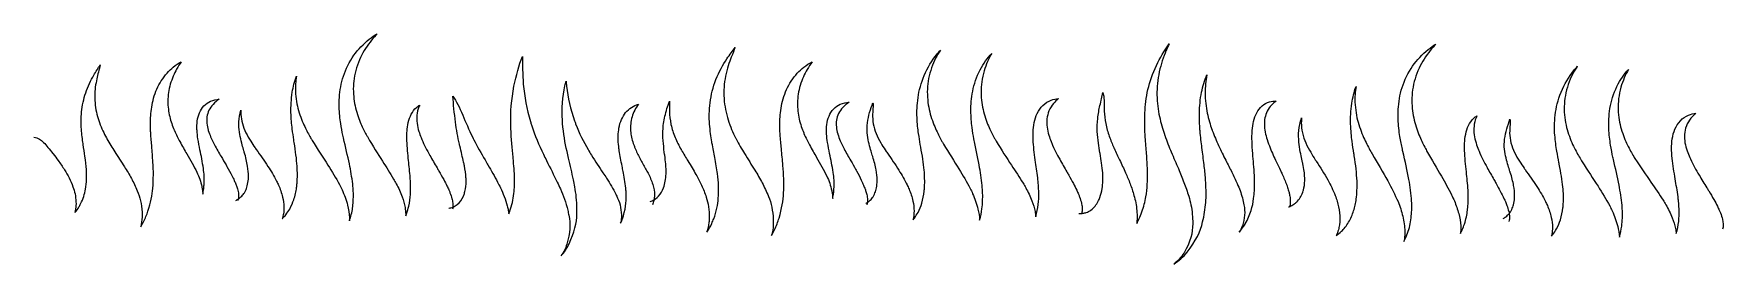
# Model space of a CAD drawing. Extents: x -20 to 6930, y 97 to 1044.
import ezdxf

# ---------------------------------------------------------------- set-up
doc = ezdxf.new("R2010")
doc.units = 0
doc.layers.add('Layer_1', color=7, linetype='CONTINUOUS')

msp = doc.modelspace()

# ---------------------------------------------------------------- linework, layer by layer
at = {"layer": 'Layer_1', "color": 7}
for points in [[(4131.39072, 749.663576), (4131.3908, 749.663584)], [(5032.69448, 747.536528), (5032.69448, 747.536536)], [(5044.45776, 698.66444), (5044.45776, 698.664432)], [(652.567624, 685.407096), (652.567624, 685.407104)], [(1564.03432, 642.921704), (1564.03432, 642.921696)], [(2387.14384, 656.624), (2387.14384, 656.624008)], [(3242.24104, 671.222136), (3242.24104, 671.222144)], [(846.04656, 556.739128), (846.04656, 556.739136)], [(1051.21808, 596.556864), (1051.21808, 596.556872)], [(1514.54536, 622.422464), (1514.54536, 622.422472)], [(1785.73744, 617.5918), (1785.73744, 617.591792)], [(5212.59992, 595.345376), (5212.59992, 595.345368)], [(6772.1712, 596.200024), (6772.1712, 596.200016)], [(1638.70544, 492.748944), (1638.70544, 492.748936)], [(1751.30312, 501.335776), (1751.30312, 501.335784)], [(1848.15936, 504.883944), (1848.15936, 504.883936)], [(3870.56136, 493.248848), (3870.56136, 493.248856)], [(5200.26904, 509.839736), (5200.26904, 509.839744)], [(1527.60968, 461.057856), (1527.60968, 461.057864)], [(2501.95992, 479.269128), (2501.96, 479.26912)], [(2703.8228, 465.862944), (2703.8228, 465.862936)], [(3642.54824, 483.661752), (3642.54824, 483.66176)], [(4229.59992, 476.379912), (4229.59992, 476.379904)], [(4376.97568, 472.278992), (4376.97568, 472.279)], [(4470.83608, 472.84428), (4470.83608, 472.844272)], [(4489.85176, 427.328032), (4489.85176, 427.328024)], [(1060.88424, 411.537808), (1060.88424, 411.537816)], [(5147.57072, 370.781336), (5147.57072, 370.781328)], [(4302.61152, 307.176616), (4302.61152, 307.176616)], [(4328.76488, 319.17228), (4328.76488, 319.17228)], [(6048.63448, 304.313896), (6048.63448, 304.313904)], [(6271.60328, 345.134696), (6271.60328, 345.134704)], [(6905.39136, 335.748336), (6905.39136, 335.748328)]]:
    msp.add_lwpolyline(points, dxfattribs=at)
for points in [[(1325.80448, 990.676512), (1349.2476, 1014.361568), (1371.51064, 1032.034944), (1392.26416, 1044.053032)], [(1392.26416, 1044.053032), (1377.5292, 1029.339664), (1361.40232, 1009.305104), (1344.43232, 983.960808)], [(1271.56496, 913.500202), (1287.12696, 943.87676), (1305.32136, 969.614736), (1325.80448, 990.676512)], [(1344.43232, 983.960808), (1329.53448, 961.490552), (1317.0844, 934.885496), (1307.35136, 904.428791)], [(2830.862, 941.053112), (2842.94184, 958.670736), (2854.35632, 974.24976), (2865.02272, 987.753664)], [(2865.02272, 987.753664), (2860.73128, 976.728592), (2855.38352, 963.52436), (2849.04728, 948.067296)], [(3693.6108, 958.124776), (3698.85848, 964.605264), (3704.05, 970.78748), (3709.18096, 976.668304)], [(3709.18096, 976.668304), (3705.86152, 971.59364), (3702.44352, 966.199216), (3698.9304, 960.481864)], [(4637.38152, 973.455504), (4626.55768, 948.809296), (4617.23248, 920.078965), (4609.6376, 887.301048)], [(4628.47576, 969.815784), (4635.89432, 981.326912), (4643.15376, 992.166264), (4650.2376, 1002.320016)], [(4650.2376, 1002.320016), (4646.21328, 993.412128), (4641.92344, 983.793424), (4637.38152, 973.455504)], [(5680.89312, 947.136632), (5704.41192, 971.443544), (5726.7144, 989.56116), (5747.47112, 1001.857168)], [(5747.47112, 1001.857168), (5732.60384, 986.793032), (5716.31584, 966.248264), (5699.1592, 940.23944)], [(226.8302, 873.820494), (235.905928, 889.44374), (244.590184, 903.618751), (252.79392, 916.25199)], [(252.79392, 916.25199), (251.364448, 907.979828), (248.992504, 897.934978), (245.710752, 886.005682)], [(504.446864, 850.749261), (519.723368, 874.177729), (536.278208, 892.743989), (553.65908, 906.723935)], [(553.65908, 906.723935), (564.917304, 915.710609), (575.805664, 923.122784), (586.300368, 929.07748)], [(586.300368, 929.07748), (580.351568, 920.029779), (574.108344, 909.886496), (567.677152, 898.646175)], [(1242.34936, 825.432502), (1247.5428, 854.810263), (1257.30376, 884.277424), (1271.56496, 913.500169)], [(1271.56496, 913.500169), (1271.56496, 913.500179), (1271.56496, 913.50019), (1271.56496, 913.500202)], [(1307.35136, 904.428791), (1298.61632, 875.143946), (1294.32696, 846.108156), (1294.33448, 817.603523)], [(1955.03912, 828.400513), (1964.38896, 873.161229), (1975.98664, 914.380934), (1989.8204, 951.188928)], [(1989.8204, 951.188928), (1989.72024, 917.127832), (1990.89152, 878.858831), (1993.7236, 836.519349)], [(2786.05848, 855.849183), (2799.58448, 888.928431), (2814.5684, 917.4215), (2830.862, 941.053112)], [(2849.04728, 948.067296), (2840.28792, 927.264512), (2832.30832, 901.197238), (2825.42288, 869.81353)], [(3095.69048, 849.770382), (3111.76456, 873.789483), (3129.11232, 892.58059), (3147.2464, 906.517415)], [(3147.2464, 906.517415), (3159.00224, 915.472177), (3170.32848, 922.757168), (3181.20536, 928.511112)], [(3181.20536, 928.511112), (3174.70856, 919.060749), (3167.91368, 908.462393), (3160.9324, 896.718139)], [(3643.02456, 872.941446), (3657.28048, 905.291374), (3674.16576, 933.79524), (3693.6108, 958.124776)], [(3698.9304, 960.481864), (3685.81152, 938.93256), (3674.742, 912.866234), (3665.97376, 882.286216)], [(3872.63512, 895.529214), (3886.62024, 921.791281), (3902.61176, 944.44932), (3920.36312, 963.490632)], [(3920.36312, 963.490632), (3907.92368, 942.605872), (3897.41032, 918.512687), (3889.00408, 891.406992)], [(4581.95096, 876.590765), (4595.41672, 911.248644), (4610.9512, 942.440216), (4628.47576, 969.815784)], [(5626.66568, 868.105826), (5642.19328, 899.219306), (5660.38408, 925.573736), (5680.89312, 947.136632)], [(5699.1592, 940.23944), (5684.12816, 917.234846), (5671.57968, 889.995469), (5661.78128, 858.808446)], [(6313.84232, 891.888106), (6319.06048, 898.348276), (6324.21648, 904.507733), (6329.30592, 910.36349)], [(6329.30592, 910.36349), (6325.94784, 905.290093), (6322.48688, 899.894338), (6318.92632, 894.173083)], [(193.681112, 800.989112), (203.504592, 828.492292), (214.576496, 852.91143), (226.8302, 873.820494)], [(245.710752, 886.005682), (241.05744, 869.93506), (236.748064, 849.534044), (233.08684, 824.598852)], [(472.982456, 779.659068), (480.063376, 804.968807), (490.65944, 828.779551), (504.446856, 850.749241)], [(504.446856, 850.749241), (504.446856, 850.749247), (504.446864, 850.749254), (504.446864, 850.749261)], [(541.476176, 836.555926), (535.004368, 814.183631), (531.700992, 791.180361), (531.494296, 767.882327)], [(541.476184, 836.555967), (541.476184, 836.555954), (541.476176, 836.55594), (541.476176, 836.555926)], [(567.677152, 898.646175), (557.63696, 881.26447), (548.771304, 860.474169), (541.476184, 836.555967)], [(1043.44224, 803.983416), (1046.82544, 825.594066), (1052.42904, 847.565019), (1060.33416, 869.817002)], [(1060.33416, 869.817002), (1056.8336, 849.200933), (1055.47336, 828.609725), (1056.28608, 808.112406)], [(1993.7236, 836.519349), (1997.9408, 785.409355), (2007.66504, 734.01156), (2022.96, 682.97612)], [(2165.03264, 830.563451), (2166.53104, 836.861677), (2168.0984, 843.027863), (2169.7332, 849.061919)], [(2169.7332, 849.061919), (2170.26624, 842.493244), (2170.85464, 835.843789), (2171.5008, 829.116383)], [(2761.9456, 760.817672), (2765.998, 793.091659), (2773.98704, 824.846073), (2786.05848, 855.849154)], [(2786.05848, 855.849154), (2786.05848, 855.849164), (2786.05848, 855.849174), (2786.05848, 855.849183)], [(2825.42288, 869.813474), (2819.48064, 840.352162), (2817.42784, 809.622239), (2819.4196, 777.818158)], [(2825.42288, 869.81353), (2825.42288, 869.813511), (2825.42288, 869.813493), (2825.42288, 869.813474)], [(3062.5416, 776.451611), (3070.00496, 802.683414), (3081.1864, 827.231606), (3095.6904, 849.770361)], [(3095.6904, 849.770361), (3095.69048, 849.770368), (3095.69048, 849.770375), (3095.69048, 849.770382)], [(3160.9324, 896.718139), (3150.0536, 878.57342), (3140.44232, 856.866018), (3132.50136, 831.903941)], [(3617.30936, 781.438421), (3621.52512, 811.264298), (3630.01864, 841.832367), (3643.02456, 872.941446)], [(3665.97368, 882.286156), (3658.2176, 852.858586), (3654.74624, 823.462778), (3655.63408, 794.289271)], [(3665.97376, 882.286216), (3665.97376, 882.286196), (3665.97376, 882.286176), (3665.97368, 882.286156)], [(3842.22096, 808.572782), (3847.84832, 837.652279), (3858.01776, 866.755447), (3872.63512, 895.529214)], [(3889.00408, 891.406992), (3880.43152, 861.723342), (3876.35688, 832.3093), (3876.62984, 803.44446)], [(4556.25992, 777.83965), (4561.11312, 810.42231), (4569.60744, 843.419695), (4581.95096, 876.590735)], [(4581.95096, 876.590735), (4581.95096, 876.590745), (4581.95096, 876.590755), (4581.95096, 876.590765)], [(4609.6376, 887.301048), (4602.88472, 855.909524), (4599.74112, 824.248898), (4600.2768, 792.502522)], [(4783.72504, 803.576667), (4788.48736, 827.89732), (4795.77272, 851.892602), (4805.50648, 875.376935)], [(4805.50648, 875.376935), (4800.63032, 850.558624), (4798.26496, 825.792895), (4798.3476, 801.232204)], [(5597.7688, 777.785886), (5602.7916, 807.95825), (5612.44688, 838.175999), (5626.6656, 868.105792)], [(5626.6656, 868.105792), (5626.66568, 868.105803), (5626.66568, 868.105814), (5626.66568, 868.105826)], [(5661.78128, 858.808446), (5652.99312, 828.823073), (5648.71384, 799.062), (5648.79144, 769.809555)], [(6262.71688, 803.956626), (6276.90864, 837.507284), (6293.97368, 866.934614), (6313.84232, 891.888106)], [(6318.92632, 894.173083), (6305.2532, 871.977845), (6293.86952, 844.944776), (6285.04416, 813.079346)], [(6492.5564, 827.773902), (6506.2552, 854.824766), (6522.0948, 878.154621), (6539.82408, 897.746726)], [(6539.82408, 897.746726), (6527.23512, 876.437808), (6516.70104, 851.788941), (6508.40344, 824.000522)], [(176.602056, 723.173288), (179.315376, 749.248336), (184.91908, 775.261742), (193.681096, 800.989064)], [(193.681096, 800.989064), (193.681096, 800.98908), (193.681104, 800.989096), (193.681112, 800.989112)], [(233.08684, 824.598852), (230.028392, 801.19597), (229.852296, 776.48801), (232.820248, 750.620568)], [(460.963664, 707.796672), (462.175224, 730.214504), (466.156656, 754.350376), (472.982448, 779.659021)], [(472.982448, 779.659021), (472.982448, 779.659037), (472.982456, 779.659052), (472.982456, 779.659068)], [(531.494296, 767.882327), (531.574528, 744.550936), (534.186368, 723.130952), (538.986152, 703.736968)], [(679.894568, 747.548584), (688.222728, 756.20912), (697.58032, 762.503754), (707.397384, 766.807806)], [(707.397384, 766.807806), (719.077784, 771.88882), (731.021616, 774.392015), (742.96616, 775.212614)], [(742.96616, 775.212614), (733.86424, 769.241406), (725.070736, 762.177743), (717.228736, 753.76156)], [(1037.99144, 721.03656), (1037.07048, 745.260336), (1038.78424, 772.913203), (1043.44224, 803.983416)], [(1056.28608, 808.112406), (1057.77328, 778.67979), (1062.08496, 752.142928), (1069.14408, 728.69676)], [(1236.26608, 743.999584), (1235.27912, 768.214383), (1237.2432, 795.462494), (1242.34936, 825.432502)], [(1294.33448, 817.603523), (1294.33448, 817.603512), (1294.33448, 817.603501), (1294.33448, 817.60349)], [(1294.33448, 817.60349), (1294.60816, 788.495958), (1297.86856, 762.363353), (1303.78912, 739.28724)], [(1714.57536, 681.095288), (1710.09272, 717.702664), (1706.3448, 753.78476), (1703.7532, 787.656937)], [(1703.7532, 787.656937), (1717.80032, 767.7557), (1731.02, 742.062552), (1744.31016, 709.589536)], [(1941.82288, 669.193592), (1940.79664, 720.89884), (1944.78984, 774.435408), (1955.03912, 828.400513)], [(2154.2776, 688.895624), (2151.49424, 737.296152), (2155.10008, 784.927447), (2165.03264, 830.563451)], [(2171.5008, 829.116383), (2176.83616, 780.433092), (2187.81736, 732.490888), (2204.11016, 686.31496)], [(2575.884, 704.748104), (2581.08704, 726.493872), (2587.23408, 746.865976), (2594.37752, 765.263415)], [(2594.37752, 765.263415), (2594.57304, 765.775722), (2594.7684, 766.286982), (2594.96352, 766.797186)], [(2594.96352, 766.797186), (2594.97552, 766.504962), (2594.98672, 766.210862), (2594.99632, 765.914878)], [(2594.99632, 765.914878), (2595.13152, 755.178664), (2595.1204, 741.38084), (2595.16296, 724.108624)], [(2819.4196, 777.818158), (2819.4196, 777.818149), (2819.4196, 777.818138), (2819.4196, 777.818129)], [(2819.4196, 777.818129), (2821.92168, 746.055016), (2827.53128, 716.872056), (2836.18472, 690.493096)], [(3049.95616, 701.900568), (3051.16608, 725.18316), (3055.35232, 750.232192), (3062.5416, 776.451562)], [(3062.5416, 776.451562), (3062.5416, 776.451578), (3062.5416, 776.451595), (3062.5416, 776.451611)], [(3132.50128, 831.903898), (3125.44784, 808.551866), (3121.7444, 784.569343), (3121.30024, 760.30628)], [(3132.50136, 831.903941), (3132.50136, 831.903926), (3132.50128, 831.903912), (3132.50128, 831.903898)], [(3613.26872, 700.232008), (3611.97064, 723.933432), (3613.21592, 750.99684), (3617.30936, 781.438421)], [(3655.63408, 794.289271), (3655.63408, 794.289261), (3655.63408, 794.289251), (3655.63408, 794.289241)], [(3655.63408, 794.289241), (3656.85632, 764.551486), (3660.9388, 737.767544), (3667.7896, 714.119632)], [(3834.75888, 727.798136), (3834.23432, 751.8668), (3836.66112, 778.90691), (3842.22096, 808.572754)], [(3842.22096, 808.572754), (3842.22096, 808.572764), (3842.22096, 808.572774), (3842.22096, 808.572782)], [(3876.62984, 803.44446), (3876.62984, 803.44444), (3876.62984, 803.44442), (3876.62984, 803.4444)], [(3876.62984, 803.4444), (3877.18416, 773.97223), (3880.74936, 747.539288), (3887.0008, 724.221232)], [(4131.3908, 749.663584), (4141.59728, 759.5416), (4153.05376, 766.59759), (4165.07136, 771.136374)], [(4165.07136, 771.136374), (4175.044, 774.818266), (4184.98584, 776.811839), (4194.7848, 777.503421)], [(4194.7848, 777.503421), (4187.75456, 771.793739), (4180.98296, 765.252057), (4174.7236, 757.82828)], [(4365.69256, 749.361176), (4370.02736, 768.674907), (4374.01736, 786.52721), (4377.44832, 802.502542)], [(4377.44832, 802.502542), (4380.694, 794.258332), (4382.44592, 783.445948), (4382.6508, 769.650411)], [(4382.6508, 769.650411), (4382.7204, 757.435672), (4382.90648, 742.883928), (4383.41784, 725.764784)], [(4549.72632, 687.495288), (4549.4836, 714.691472), (4551.56344, 744.81684), (4556.25992, 777.839591)], [(4556.25992, 777.839591), (4556.25992, 777.839611), (4556.25992, 777.83963), (4556.25992, 777.83965)], [(4600.2768, 792.502522), (4600.2768, 792.50251), (4600.2768, 792.502498), (4600.2768, 792.502487)], [(4600.2768, 792.502487), (4601.1228, 760.3576), (4604.57504, 730.712376), (4610.55568, 703.7422)], [(4774.92968, 719.519592), (4775.15768, 745.451792), (4778.04648, 773.598), (4783.72504, 803.576667)], [(4798.3476, 801.232204), (4798.70912, 770.942325), (4801.76936, 743.226568), (4807.24688, 718.17244)], [(5062.73792, 764.224477), (5072.11072, 766.958919), (5081.57848, 767.926928), (5091.0468, 767.555426)], [(5091.0468, 767.555426), (5084.05424, 762.644066), (5077.38648, 757.034824), (5071.31192, 750.64128)], [(5402.00576, 758.95264), (5405.35352, 781.334774), (5410.98928, 804.057165), (5418.99208, 827.037714)], [(5418.99208, 827.037714), (5415.34512, 805.594546), (5413.91456, 784.163516), (5414.73048, 762.815071)], [(5592.3532, 693.895192), (5591.10328, 718.9316), (5592.84472, 746.9996), (5597.7688, 777.785886)], [(5648.79144, 769.809555), (5648.79144, 769.809544), (5648.79144, 769.809533), (5648.79144, 769.809522)], [(5648.79144, 769.809522), (5649.1424, 739.933624), (5652.51744, 713.048648), (5658.5872, 689.237384)], [(6238.48016, 709.830328), (6241.87696, 740.193968), (6249.86808, 771.635406), (6262.71688, 803.956589)], [(6262.71688, 803.956589), (6262.71688, 803.956602), (6262.71688, 803.956614), (6262.71688, 803.956626)], [(6285.04416, 813.079281), (6277.34184, 782.36141), (6274.28656, 751.98964), (6275.94672, 722.173512)], [(6285.04416, 813.079346), (6285.04416, 813.079324), (6285.04416, 813.079302), (6285.04416, 813.079281)], [(6463.7228, 737.508752), (6468.45232, 767.361829), (6478.09008, 797.578792), (6492.5564, 827.773902)], [(6508.40344, 824.000522), (6499.89728, 792.995586), (6496.26536, 762.5724), (6497.328, 733.021984)], [(175.713176, 652.148192), (173.998744, 673.41936), (174.183384, 697.06848), (176.602056, 723.173288)], [(232.820248, 750.620568), (232.820248, 750.62056), (232.820248, 750.620552), (232.820256, 750.620544)], [(232.820256, 750.620544), (236.213608, 724.778336), (242.007952, 700.684672), (250.250232, 678.626848)], [(460.618208, 642.733768), (459.551472, 662.234104), (459.571024, 684.053688), (460.963664, 707.796672)], [(538.986152, 703.736968), (538.986152, 703.736952), (538.986152, 703.736944), (538.98616, 703.736928)], [(538.98616, 703.736928), (544.060088, 683.16956), (550.250544, 664.876528), (557.235512, 648.789808)], [(652.567624, 685.407104), (653.989216, 696.797264), (656.928576, 708.222936), (661.454784, 719.091824)], [(661.454784, 719.091824), (666.002976, 729.89588), (672.28196, 739.493296), (679.89456, 747.548576)], [(679.89456, 747.548576), (679.894568, 747.548576), (679.894568, 747.548584), (679.894568, 747.548584)], [(692.350552, 703.221184), (690.98448, 694.019328), (690.931736, 684.822504), (691.855288, 675.891488)], [(692.35056, 703.2212), (692.35056, 703.221192), (692.35056, 703.221184), (692.350552, 703.221184)], [(700.48432, 729.562992), (696.444112, 721.230432), (693.721088, 712.321008), (692.35056, 703.2212)], [(717.228736, 753.76156), (710.64464, 746.69336), (704.893928, 738.57988), (700.48432, 729.562992)], [(823.94632, 660.61384), (823.22208, 674.861576), (823.92392, 689.711128), (826.32392, 705.13916)], [(826.32392, 705.13916), (827.78328, 713.704088), (829.53736, 721.99524), (831.60208, 729.967696)], [(831.60208, 729.967696), (831.65008, 724.615736), (831.79376, 718.656456), (832.06592, 712.046832)], [(832.06592, 712.046832), (832.78128, 700.113624), (834.74568, 687.641128), (838.26152, 674.715864)], [(1037.99144, 721.036536), (1037.99144, 721.036544), (1037.99144, 721.036552), (1037.99144, 721.03656)], [(1043.22536, 652.982296), (1040.648, 672.432024), (1038.82352, 695.082832), (1037.99144, 721.036536)], [(1069.14408, 728.69676), (1076.60928, 703.593512), (1085.11592, 681.378656), (1094.53392, 662.1678)], [(1242.694, 674.857368), (1239.39504, 694.95408), (1237.16736, 718.058928), (1236.26608, 743.999584)], [(1303.78912, 739.28724), (1310.04424, 714.552), (1317.50976, 692.747904), (1325.90328, 673.81956)], [(1523.00384, 688.261872), (1526.18384, 699.434624), (1530.93768, 710.576288), (1537.282, 720.862312)], [(1537.282, 720.862328), (1543.44264, 730.86584), (1551.41, 739.56444), (1560.65904, 746.397984)], [(1537.282, 720.862312), (1537.282, 720.86232), (1537.282, 720.86232), (1537.282, 720.862328)], [(1555.93232, 709.795168), (1554.84232, 698.175152), (1555.2344, 686.889856), (1556.69744, 676.134864)], [(1564.09992, 743.182712), (1559.6912, 732.3054), (1557.014, 721.042144), (1555.93232, 709.795168)], [(1560.65904, 746.397984), (1562.928, 748.051128), (1565.25248, 749.55984), (1567.62336, 750.928736)], [(1567.62336, 750.928736), (1566.36584, 748.40332), (1565.18976, 745.820088), (1564.09992, 743.182712)], [(1744.31016, 709.589536), (1756.17152, 681.19472), (1769.67552, 650.362568), (1785.73744, 617.5918)], [(2387.14384, 656.624008), (2391.50184, 681.477792), (2400.94216, 703.117832), (2414.49776, 719.925184)], [(2414.49776, 719.925184), (2428.7552, 737.332648), (2446.82288, 748.676248), (2467.18008, 755.10204)], [(2440.90152, 702.225832), (2435.51912, 683.695344), (2433.6084, 663.898144), (2435.21, 643.998216)], [(2467.18008, 755.10204), (2455.74056, 739.222672), (2446.5368, 721.531312), (2440.90152, 702.225832)], [(2568.00104, 645.062064), (2568.78504, 664.514288), (2571.27312, 684.468752), (2575.884, 704.748064)], [(2575.884, 704.748064), (2575.884, 704.748072), (2575.884, 704.748088), (2575.884, 704.748104)], [(2595.16296, 724.108624), (2595.16296, 724.108608), (2595.16296, 724.1086), (2595.16296, 724.108592)], [(2595.16296, 724.108592), (2595.41064, 707.909584), (2597.26168, 690.443736), (2601.07112, 671.733384)], [(2759.84224, 672.891096), (2757.6856, 699.232448), (2758.29488, 728.552832), (2761.9456, 760.817616)], [(2761.9456, 760.817616), (2761.9456, 760.817632), (2761.9456, 760.817656), (2761.9456, 760.817672)], [(3049.91616, 634.345288), (3048.63672, 654.581128), (3048.5584, 677.2522), (3049.95616, 701.900568)], [(3121.30024, 760.306232), (3121.1548, 736.011456), (3123.67392, 713.757072), (3128.48928, 693.651048)], [(3121.30024, 760.30628), (3121.30024, 760.306264), (3121.30024, 760.306248), (3121.30024, 760.306232)], [(3242.24104, 671.222144), (3243.64304, 682.779232), (3246.59768, 694.396624), (3251.16672, 705.480488)], [(3251.16672, 705.480504), (3255.76256, 716.50192), (3262.12712, 726.299032), (3269.85464, 734.541208)], [(3251.16672, 705.480488), (3251.16672, 705.480488), (3251.16672, 705.480496), (3251.16672, 705.480504)], [(3269.85464, 734.541216), (3278.3124, 743.398008), (3287.79576, 749.832336), (3297.72944, 754.229888)], [(3269.85464, 734.541208), (3269.85464, 734.541208), (3269.85464, 734.541208), (3269.85464, 734.541216)], [(3290.27072, 716.01056), (3286.12488, 707.41576), (3283.3356, 698.236744), (3281.9376, 688.859856)], [(3307.40168, 740.895168), (3300.67896, 733.647904), (3294.7996, 725.305688), (3290.27072, 716.01056)], [(3297.72944, 754.229888), (3309.55064, 759.419176), (3321.58424, 761.983134), (3333.56504, 762.829166)], [(3333.56504, 762.829166), (3324.34416, 756.748696), (3315.40848, 749.524048), (3307.40168, 740.895168)], [(3409.28504, 678.016344), (3411.32288, 692.91656), (3414.28584, 706.985464), (3418.27256, 719.948272)], [(3418.27256, 719.948272), (3422.7968, 734.772128), (3427.20672, 748.171816), (3431.33416, 759.7962)], [(3432.07704, 737.008984), (3431.13072, 728.04576), (3430.53424, 717.005336), (3430.49256, 703.633328)], [(3430.49256, 703.633328), (3430.69736, 690.774232), (3432.30096, 677.454096), (3435.57136, 663.756904)], [(3431.33416, 759.7962), (3432.77512, 754.579632), (3433.04392, 747.136072), (3432.07704, 737.008984)], [(3619.59808, 633.654992), (3616.69864, 652.684464), (3614.51304, 674.836768), (3613.26872, 700.232008)], [(3667.7896, 714.119632), (3675.0284, 688.79972), (3683.3204, 666.416456), (3692.52824, 647.07176)], [(3839.73488, 658.953008), (3836.90632, 678.998368), (3835.16136, 702.013552), (3834.75888, 727.798136)], [(3887.0008, 724.221232), (3887.0008, 724.221224), (3887.0008, 724.221216), (3887.0008, 724.221208)], [(3887.0008, 724.221208), (3893.61104, 699.228352), (3901.42776, 677.223296), (3910.172, 658.1454)], [(4095.366, 678.840768), (4097.85864, 691.4426), (4102.06224, 704.371632), (4108.03304, 716.887696)], [(4108.03304, 716.887696), (4113.85768, 729.082232), (4121.79144, 740.18364), (4131.39072, 749.663576)], [(4156.0768, 727.203912), (4151.61904, 716.369528), (4148.888, 705.134792), (4147.75408, 693.902816)], [(4174.7236, 757.82828), (4167.17552, 748.833432), (4160.82704, 738.530128), (4156.0768, 727.203912)], [(4354.8676, 642.609), (4354.20264, 659.65288), (4354.704, 677.2474), (4356.63728, 695.33364)], [(4356.63728, 695.33364), (4356.63728, 695.333648), (4356.63736, 695.333656), (4356.63736, 695.333664)], [(4356.63736, 695.333664), (4358.84888, 714.274504), (4361.83936, 732.393656), (4365.69256, 749.361176)], [(4383.41784, 725.764784), (4383.41784, 725.764768), (4383.41784, 725.76476), (4383.41784, 725.764752)], [(4383.41784, 725.764752), (4384.12232, 709.382128), (4386.09768, 692.273176), (4389.62112, 674.530184)], [(4610.55568, 703.7422), (4616.46544, 676.885536), (4623.22736, 652.515328), (4630.74104, 630.721496)], [(4777.15864, 648.356584), (4775.41896, 669.890328), (4774.61008, 693.68484), (4774.92968, 719.519592)], [(4807.24688, 718.17244), (4812.6656, 693.2054), (4819.07208, 670.736576), (4826.25928, 650.726952)], [(4997.70248, 683.758032), (5000.57432, 696.066696), (5004.93776, 708.15228), (5010.80224, 719.309056)], [(5010.80224, 719.30908), (5016.57448, 730.26408), (5024.01416, 739.825048), (5032.69448, 747.536528)], [(5010.80224, 719.309056), (5010.80224, 719.309064), (5010.80224, 719.309072), (5010.80224, 719.30908)], [(5032.69448, 747.536536), (5041.90192, 755.614496), (5052.11376, 761.078776), (5062.73792, 764.224477)], [(5044.45776, 698.664432), (5042.56568, 689.001104), (5041.91696, 679.249312), (5042.19952, 669.661816)], [(5053.82008, 725.998152), (5049.42376, 717.335984), (5046.31408, 708.100472), (5044.45776, 698.66444)], [(5071.31192, 750.64128), (5064.43008, 743.384376), (5058.46832, 735.10368), (5053.82008, 725.998152)], [(5187.60944, 670.94952), (5189.68016, 680.477368), (5192.09408, 689.697448), (5194.87128, 698.55372)], [(5194.87128, 698.55372), (5194.42408, 692.520976), (5194.10968, 685.807728), (5193.962, 678.371888)], [(5396.96856, 673.117792), (5395.84936, 698.270672), (5397.42584, 726.890648), (5402.00576, 758.95264)], [(5414.73048, 762.815071), (5416.22552, 732.267936), (5420.61872, 704.660632), (5427.82416, 680.18428)], [(5886.18656, 674.874656), (5892.22136, 685.419032), (5900.13448, 694.646456), (5909.40544, 702.00588)], [(5912.79968, 698.803296), (5908.25264, 687.471032), (5905.49944, 675.75928), (5904.4044, 664.069616)], [(5909.40544, 702.00588), (5911.7072, 703.805232), (5914.06792, 705.452456), (5916.4784, 706.952376)], [(5916.4784, 706.952376), (5915.16592, 704.297808), (5913.93792, 701.580192), (5912.79968, 698.803296)], [(6236.8016, 627.836952), (6234.75168, 651.3696), (6235.20352, 678.686904), (6238.48016, 709.830328)], [(6275.94672, 722.173512), (6275.94672, 722.173496), (6275.94672, 722.173488), (6275.94672, 722.17348)], [(6275.94672, 722.17348), (6277.97992, 691.635072), (6282.87328, 664.493336), (6290.51632, 640.938688)], [(6458.9608, 655.297144), (6457.53696, 679.380936), (6459.052, 706.903656), (6463.7228, 737.50872)], [(6463.7228, 737.50872), (6463.7228, 737.508736), (6463.7228, 737.508744), (6463.7228, 737.508752)], [(6497.328, 733.021984), (6497.328, 733.02196), (6497.328, 733.021944), (6497.328, 733.02192)], [(6497.328, 733.02192), (6498.70896, 702.699848), (6503.11832, 675.864152), (6510.20264, 652.575632)], [(6753.364, 686.43036), (6763.43048, 696.997952), (6774.88104, 704.60788), (6786.9724, 709.573928)], [(6796.5668, 696.601072), (6788.9164, 687.358168), (6782.5512, 676.704224), (6777.89632, 664.951928)], [(6786.9724, 709.573928), (6797.05184, 713.6114), (6807.08264, 715.867832), (6816.94664, 716.757688)], [(6816.94664, 716.757688), (6809.82192, 710.955384), (6802.93784, 704.255456), (6796.5668, 696.601072)], [(175.713176, 652.148176), (175.713176, 652.148184), (175.713176, 652.148192), (175.713176, 652.148192)], [(182.591592, 592.308488), (179.835904, 609.720152), (177.46932, 629.59848), (175.713176, 652.148176)], [(250.250232, 678.626848), (250.250232, 678.62684), (250.25024, 678.626824), (250.25024, 678.626808)], [(250.25024, 678.626808), (258.987376, 655.290448), (268.612312, 634.238352), (279.039664, 615.698528)], [(460.803592, 639.019424), (460.740472, 640.252288), (460.678632, 641.490416), (460.618208, 642.733768)], [(464.892968, 582.824288), (463.34328, 600.396488), (461.891624, 619.180192), (460.803592, 639.019424)], [(557.235512, 648.789808), (557.675504, 647.764072), (558.116536, 646.744248), (558.558568, 645.730312)], [(558.558568, 645.730312), (565.696336, 629.422472), (573.106072, 614.41424), (580.598328, 600.62188)], [(651.281104, 649.549392), (650.69488, 661.174968), (651.01768, 673.27524), (652.567624, 685.407096)], [(651.394368, 647.327112), (651.353888, 648.06724), (651.316128, 648.808016), (651.281104, 649.549392)], [(655.215392, 612.05352), (653.434464, 623.627944), (652.066296, 635.441632), (651.394368, 647.327112)], [(691.855288, 675.891488), (691.855288, 675.89148), (691.855288, 675.891472), (691.855288, 675.891464)], [(691.855288, 675.891464), (692.839944, 666.333152), (694.819104, 657.068904), (697.407904, 648.156856)], [(697.407904, 648.156856), (697.572624, 647.58844), (697.739656, 647.021192), (697.908952, 646.45512)], [(697.908952, 646.45512), (700.625544, 637.380592), (703.923136, 628.590288), (707.555736, 620.050856)], [(829.0632, 621.17148), (826.5748, 632.911032), (824.7972, 645.999304), (823.94632, 660.61384)], [(838.26152, 674.715864), (838.26152, 674.715856), (838.26152, 674.715848), (838.2616, 674.715832)], [(838.2616, 674.715832), (842.0332, 661.514432), (846.75552, 648.914448), (852.58328, 637.195)], [(852.58328, 637.195), (858.81512, 624.627136), (865.4212, 612.789544), (872.42008, 601.943712)], [(1049.4504, 607.75344), (1047.40424, 621.450504), (1045.30432, 636.50844), (1043.22536, 652.982296)], [(1094.53392, 662.1678), (1094.53392, 662.167784), (1094.53392, 662.167776), (1094.53392, 662.167768)], [(1094.53392, 662.167768), (1102.39256, 645.894544), (1110.34832, 630.839904), (1118.34608, 617.029832)], [(1251.3124, 627.537144), (1248.28648, 642.05036), (1245.3788, 657.835256), (1242.694, 674.857368)], [(1251.3124, 627.537128), (1251.3124, 627.537136), (1251.3124, 627.537144), (1251.3124, 627.537144)], [(1253.95576, 615.637424), (1253.0668, 619.518992), (1252.18488, 623.485752), (1251.3124, 627.537128)], [(1325.90328, 673.81956), (1332.91104, 657.788688), (1340.11056, 643.018352), (1347.41128, 629.46436)], [(1347.41128, 629.46436), (1349.49104, 625.67616), (1351.5788, 621.970416), (1353.67224, 618.346264)], [(1514.54536, 622.422472), (1514.6392, 632.209136), (1515.1228, 642.1926), (1516.15576, 652.193416)], [(1516.15576, 652.193416), (1516.15576, 652.193424), (1516.15576, 652.193424), (1516.15584, 652.193432)], [(1516.15584, 652.193432), (1517.33976, 664.008456), (1519.52336, 676.238552), (1523.00384, 688.261848)], [(1523.00384, 688.261848), (1523.00384, 688.261856), (1523.00384, 688.261864), (1523.00384, 688.261872)], [(1556.69744, 676.134864), (1556.69744, 676.134856), (1556.69744, 676.134848), (1556.69744, 676.13484)], [(1556.69744, 676.13484), (1558.262, 664.528984), (1560.83688, 653.454952), (1564.03432, 642.921704)], [(1564.03432, 642.921696), (1566.72848, 634.009656), (1569.81592, 625.389056), (1573.16392, 617.028096)], [(1730.85616, 590.580408), (1724.50624, 619.011616), (1718.73928, 649.256768), (1714.57536, 681.095288)], [(1942.2796, 655.133088), (1942.11128, 659.765472), (1941.95864, 664.452376), (1941.82288, 669.193592)], [(1951.34584, 536.864184), (1947.4396, 572.205088), (1944.05144, 611.646896), (1942.2796, 655.133088)], [(2022.96, 682.97612), (2022.96008, 682.976104), (2022.96008, 682.976088), (2022.96008, 682.976072)], [(2022.96008, 682.976072), (2024.43096, 678.302904), (2025.9224, 673.674328), (2027.43384, 669.090608)], [(2027.43384, 669.090608), (2041.77664, 626.047344), (2058.14936, 586.121896), (2076.11832, 549.4954)], [(2154.2776, 688.895608), (2154.2776, 688.895608), (2154.2776, 688.895616), (2154.2776, 688.895624)], [(2155.26184, 675.6822), (2154.90432, 680.054928), (2154.57592, 684.459712), (2154.2776, 688.895608)], [(2173.52256, 559.368016), (2165.13744, 595.655968), (2158.79736, 634.62884), (2155.26184, 675.6822)], [(2204.11016, 686.31496), (2204.11024, 686.314944), (2204.11024, 686.314936), (2204.11024, 686.314928)], [(2204.11024, 686.314928), (2205.66648, 682.078256), (2207.2456, 677.890576), (2208.84688, 673.751832)], [(2208.84688, 673.751832), (2223.98968, 634.904632), (2241.29568, 599.697912), (2260.09056, 568.151144)], [(2386.1108, 580.951888), (2383.34408, 604.521592), (2383.08992, 627.850496), (2386.0636, 649.680704)], [(2386.0636, 649.680704), (2386.38744, 652.01052), (2386.7472, 654.325592), (2387.14384, 656.624)], [(2435.21, 643.998216), (2435.21, 643.998216), (2435.21, 643.998208), (2435.21, 643.9982)], [(2435.21, 643.9982), (2435.36128, 642.143296), (2435.5412, 640.289744), (2435.74864, 638.438064)], [(2435.74864, 638.438064), (2437.6968, 621.118344), (2442.06928, 603.926776), (2448.06904, 587.25188)], [(2569.72328, 592.324992), (2568.1088, 608.045024), (2567.40664, 625.540824), (2568.00104, 645.062024)], [(2568.00104, 645.062024), (2568.00104, 645.06204), (2568.00104, 645.062048), (2568.00104, 645.062064)], [(2601.07112, 671.733384), (2601.07112, 671.733376), (2601.07112, 671.733376), (2601.07112, 671.733368)], [(2601.07112, 671.733368), (2605.19752, 653.02772), (2610.7764, 635.07092), (2618.0064, 618.182248)], [(2769.10424, 599.194416), (2765.20208, 620.474104), (2762.0392, 645.00968), (2759.84224, 672.891096)], [(2836.18472, 690.493096), (2836.18472, 690.49308), (2836.18472, 690.493064), (2836.18472, 690.493048)], [(2836.18472, 690.493048), (2845.33872, 662.598848), (2855.606, 637.85284), (2866.8416, 616.38696)], [(3050.14104, 630.49076), (3050.06424, 631.770208), (3049.98952, 633.055072), (3049.91616, 634.345288)], [(3055.06688, 572.103544), (3053.18112, 590.373336), (3051.44976, 609.898032), (3050.14104, 630.49076)], [(3128.48928, 693.651048), (3133.57624, 672.331736), (3139.83352, 653.42432), (3146.9224, 636.845744)], [(3146.9224, 636.845744), (3147.36872, 635.788656), (3147.81616, 634.737824), (3148.26456, 633.693232)], [(3148.26456, 633.693232), (3155.50824, 616.891024), (3163.03528, 601.46656), (3170.64984, 587.325936)], [(3241.05464, 634.928728), (3240.41976, 646.668976), (3240.71064, 658.915824), (3242.24104, 671.222136)], [(3241.17688, 632.684728), (3241.13368, 633.432024), (3241.09264, 634.180048), (3241.05464, 634.928728)], [(3245.16672, 597.100896), (3243.32208, 608.765056), (3241.89848, 620.682928), (3241.17688, 632.684728)], [(3281.9376, 688.85984), (3280.5488, 679.382176), (3280.50216, 669.940856), (3281.4604, 660.796472)], [(3281.4604, 660.796472), (3282.48096, 651.013504), (3284.50368, 641.559576), (3287.14376, 632.49268)], [(3281.9376, 688.859856), (3281.9376, 688.859848), (3281.9376, 688.859848), (3281.9376, 688.85984)], [(3287.14376, 632.49268), (3287.31168, 631.9144), (3287.48184, 631.337376), (3287.65432, 630.7616)], [(3287.65432, 630.7616), (3290.4224, 621.53048), (3293.7692, 612.6014), (3297.44872, 603.940912)], [(3408.28792, 636.757528), (3407.28248, 649.964632), (3407.52992, 663.723568), (3409.28504, 678.016328)], [(3413.91768, 600.02912), (3411.36248, 611.015384), (3409.41936, 623.202096), (3408.28792, 636.757528)], [(3409.28504, 678.016328), (3409.28504, 678.016336), (3409.28504, 678.016336), (3409.28504, 678.016344)], [(3435.57136, 663.756904), (3435.57136, 663.756896), (3435.57136, 663.756888), (3435.57136, 663.756872)], [(3435.57136, 663.756872), (3439.09536, 649.767456), (3443.64848, 636.525776), (3449.3616, 624.284984)], [(3619.59808, 633.654952), (3619.59808, 633.654968), (3619.59808, 633.654976), (3619.59808, 633.654992)], [(3626.61448, 589.39568), (3624.31416, 602.804096), (3621.95232, 617.537192), (3619.59808, 633.654952)], [(3692.52824, 647.07176), (3692.52824, 647.07176), (3692.52824, 647.071752), (3692.52824, 647.071744)], [(3692.52824, 647.071744), (3700.20864, 630.6852), (3707.98696, 615.537592), (3715.8068, 601.649848)], [(3839.73488, 658.952976), (3839.73488, 658.952984), (3839.73488, 658.953), (3839.73488, 658.953008)], [(3847.19192, 611.704256), (3844.54424, 626.210416), (3842.02232, 641.974448), (3839.73488, 658.952976)], [(3910.172, 658.1454), (3910.172, 658.145392), (3910.172, 658.145376), (3910.172, 658.145368)], [(3910.172, 658.145368), (3917.4748, 641.987664), (3924.9608, 627.11336), (3932.54128, 613.476768)], [(4090.8428, 607.617392), (4090.38904, 617.882808), (4090.29544, 628.464008), (4090.71528, 639.207104)], [(4090.71528, 639.207128), (4091.166, 651.897856), (4092.61648, 665.290744), (4095.366, 678.840768)], [(4090.71528, 639.207104), (4090.71528, 639.207112), (4090.71528, 639.20712), (4090.71528, 639.207128)], [(4147.75408, 693.9028), (4146.61016, 682.298776), (4146.94912, 671.017168), (4148.36416, 660.259688)], [(4147.75408, 693.902816), (4147.75408, 693.902808), (4147.75408, 693.902808), (4147.75408, 693.9028)], [(4148.36416, 660.259688), (4149.87648, 648.651496), (4152.40208, 637.56708), (4155.5544, 627.021656)], [(4155.5544, 627.021656), (4158.21008, 618.099272), (4161.2608, 609.465128), (4164.5736, 601.089592)], [(4354.8676, 642.608952), (4354.8676, 642.608968), (4354.8676, 642.608984), (4354.8676, 642.609)], [(4359.3724, 594.74584), (4357.2252, 609.363576), (4355.64976, 625.266056), (4354.8676, 642.608952)], [(4389.62112, 674.530184), (4389.62112, 674.530176), (4389.62112, 674.530168), (4389.62112, 674.53016)], [(4389.62112, 674.53016), (4393.38264, 656.536872), (4398.15656, 639.164888), (4404.09448, 622.687904)], [(4549.72632, 687.495264), (4549.72632, 687.495272), (4549.72632, 687.49528), (4549.72632, 687.495288)], [(4552.2788, 614.376264), (4550.79184, 636.045608), (4549.87776, 660.395032), (4549.72632, 687.495264)], [(4630.74104, 630.721496), (4631.22064, 629.355832), (4631.70344, 627.999216), (4632.18952, 626.651656)], [(4632.18952, 626.651656), (4632.18952, 626.651648), (4632.18952, 626.651632), (4632.18952, 626.651616)], [(4632.18952, 626.651616), (4640.96888, 601.978552), (4649.8684, 579.144768), (4658.76456, 558.197072)], [(4777.52744, 644.333608), (4777.40056, 645.666688), (4777.2776, 647.007688), (4777.15864, 648.356584)], [(4777.52744, 644.333592), (4777.52744, 644.333592), (4777.52744, 644.3336), (4777.52744, 644.333608)], [(4785.15312, 575.879448), (4782.35872, 597.06356), (4779.73728, 619.925536), (4777.52744, 644.333592)], [(4826.25928, 650.726952), (4826.71656, 649.473744), (4827.1772, 648.229304), (4827.64112, 646.993624)], [(4827.64112, 646.993624), (4836.03464, 624.368608), (4844.71912, 603.678296), (4853.51512, 584.846912)], [(4991.19136, 601.6462), (4990.75608, 615.75464), (4990.86328, 630.04116), (4991.82544, 644.178216)], [(4991.82544, 644.17824), (4991.87584, 644.950264), (4991.93, 645.722896), (4991.98752, 646.496024)], [(4991.82544, 644.178216), (4991.82544, 644.178224), (4991.82544, 644.178232), (4991.82544, 644.17824)], [(4991.98752, 646.496024), (4992.96272, 658.869512), (4994.79312, 671.449376), (4997.70248, 683.758032)], [(5042.19952, 669.661816), (5042.47952, 660.038656), (5043.61936, 650.567088), (5045.33368, 641.319328)], [(5045.33368, 641.319328), (5045.44088, 640.742896), (5045.55032, 640.167296), (5045.662, 639.592552)], [(5045.662, 639.592552), (5047.70208, 629.067104), (5050.43424, 618.774344), (5053.58768, 608.709408)], [(5182.788, 621.788104), (5182.66584, 637.467184), (5184.1624, 653.864968), (5187.60944, 670.94952)], [(5193.962, 678.371888), (5193.962, 665.00868), (5195.4332, 651.111592), (5198.67624, 636.768936)], [(5198.67624, 636.768936), (5198.67624, 636.76892), (5198.67624, 636.768912), (5198.67624, 636.768904)], [(5198.67624, 636.768904), (5202.17976, 622.124016), (5206.77376, 608.225592), (5212.59992, 595.345376)], [(5396.96856, 673.117744), (5396.96856, 673.11776), (5396.96856, 673.117776), (5396.96856, 673.117792)], [(5402.85984, 602.157896), (5400.05544, 622.542176), (5398.0104, 646.166256), (5396.96856, 673.117744)], [(5427.82416, 680.18428), (5435.44328, 653.973248), (5444.12512, 630.679112), (5453.73336, 610.412328)], [(5599.65784, 622.059864), (5596.0568, 643.066928), (5593.53608, 667.070104), (5592.3532, 693.895192)], [(5658.5872, 689.237384), (5665.00112, 663.710784), (5672.63376, 641.124648), (5681.2004, 621.425192)], [(5866.38456, 603.053984), (5867.292, 615.39112), (5869.21608, 628.144336), (5872.45368, 640.703104)], [(5872.45368, 640.703128), (5875.40656, 652.374864), (5879.97816, 664.036368), (5886.18656, 674.87464)], [(5872.45368, 640.703104), (5872.45368, 640.703112), (5872.45368, 640.70312), (5872.45368, 640.703128)], [(5886.18656, 674.87464), (5886.18656, 674.874648), (5886.18656, 674.874648), (5886.18656, 674.874656)], [(5904.4044, 664.069616), (5903.30584, 651.999592), (5903.72536, 640.317384), (5905.2536, 629.219064)], [(5905.2536, 629.219064), (5905.2536, 629.219056), (5905.2536, 629.219056), (5905.2536, 629.219048)], [(5905.2536, 629.219048), (5906.8856, 617.246304), (5909.5344, 605.85548), (5912.81368, 595.056992)], [(6030.27008, 610.681944), (6032.22072, 625.625216), (6035.15152, 639.69968), (6039.17208, 652.613384)], [(6039.17208, 652.613384), (6043.7612, 667.489032), (6048.19752, 680.861552), (6052.29432, 692.351616)], [(6052.772, 669.528464), (6051.67376, 660.49024), (6050.99232, 649.282112), (6050.94952, 635.6336)], [(6050.94952, 635.6336), (6050.94952, 635.633584), (6050.94952, 635.633576), (6050.94952, 635.633568)], [(6050.94952, 635.633568), (6051.1964, 622.4858), (6052.95136, 608.9786), (6056.49832, 595.219032)], [(6052.29432, 692.351616), (6053.71928, 687.243344), (6053.90408, 679.800392), (6052.772, 669.528464)], [(6244.99752, 561.737696), (6241.638, 580.419144), (6238.82984, 602.404984), (6236.8016, 627.836952)], [(6290.51632, 640.938688), (6298.63016, 615.499896), (6307.65344, 593.203472), (6317.43616, 574.149568)], [(6458.96088, 655.297096), (6458.96088, 655.297112), (6458.9608, 655.297128), (6458.9608, 655.297144)], [(6466.31088, 586.41788), (6462.84272, 606.248744), (6460.29848, 629.272784), (6458.96088, 655.297096)], [(6510.20264, 652.575632), (6510.20264, 652.575616), (6510.20264, 652.5756), (6510.20264, 652.575584)], [(6510.20264, 652.575584), (6517.73112, 627.399664), (6526.33464, 605.431128), (6535.72384, 586.591264)], [(6719.98208, 612.561504), (6721.87488, 625.379624), (6725.50928, 638.737136), (6730.99536, 651.845008)], [(6730.99536, 651.845008), (6736.31104, 664.541872), (6743.91528, 676.27008), (6753.364, 686.430344)], [(6753.364, 686.430344), (6753.364, 686.430352), (6753.364, 686.430352), (6753.364, 686.43036)], [(6770.29512, 630.566872), (6769.52416, 618.592248), (6770.30312, 607.072824), (6772.1712, 596.200024)], [(6777.89632, 664.951928), (6773.54456, 653.687024), (6771.06624, 642.082384), (6770.29512, 630.566872)], [(-20.037868, 619.365096), (-19.810589, 619.323336), (-19.583945, 619.280912), (-19.357939, 619.237864)], [(-19.357939, 619.237864), (-11.143531, 617.672384), (-3.790519, 615.230184), (2.866993, 611.314336)], [(2.866993, 611.314336), (2.866997, 611.314336), (2.867001, 611.314336), (2.867004, 611.314328)], [(2.867004, 611.314328), (9.015777, 607.683104), (14.725853, 602.926016), (20.472246, 596.9918)], [(20.472246, 596.9918), (20.472248, 596.9918), (20.47225, 596.9918), (20.472251, 596.9918)], [(20.472251, 596.9918), (26.337981, 591.01592), (32.17333, 584.157888), (38.316045, 576.800152)], [(38.316045, 576.800152), (38.316049, 576.800144), (38.316052, 576.800144), (38.316056, 576.800136)], [(38.316056, 576.800136), (44.887161, 568.95844), (51.516762, 560.549808), (58.301347, 552.014984)], [(183.097736, 588.997688), (182.929888, 590.094688), (182.761168, 591.19828), (182.591592, 592.308488)], [(190.580232, 540.284448), (188.386728, 555.157384), (185.84888, 571.351568), (183.097736, 588.997688)], [(279.039664, 615.698528), (279.696744, 614.516464), (280.353896, 613.340216), (281.011096, 612.169816)], [(281.011096, 612.169816), (291.6214, 593.32696), (302.268808, 575.67104), (312.838728, 559.304112)], [(312.838728, 559.304112), (326.56444, 538.203064), (339.87628, 517.580736), (352.618384, 497.520944)], [(470.064264, 516.092408), (468.700408, 537.865944), (466.85188, 560.141904), (464.892968, 582.824288)], [(580.598328, 600.62188), (590.330736, 582.7936), (600.008384, 565.891784), (609.472288, 549.818344)], [(663.517208, 566.570024), (660.4076, 581.860792), (657.517256, 597.036536), (655.215392, 612.05352)], [(671.016136, 529.25196), (668.607096, 542.060088), (666.034936, 554.480808), (663.517208, 566.570024)], [(707.555736, 620.050856), (707.555736, 620.050848), (707.555736, 620.050848), (707.555744, 620.05084)], [(707.555744, 620.05084), (712.292368, 608.92064), (717.5646, 598.132136), (723.136368, 587.590104)], [(723.136368, 587.590104), (723.136368, 587.590096), (723.136376, 587.590088), (723.136376, 587.59008)], [(723.136376, 587.59008), (727.565728, 579.2246), (732.174032, 570.986464), (736.845104, 562.8368)], [(736.845104, 562.8368), (741.404136, 554.875096), (746.03964, 546.985408), (750.69656, 539.141112)], [(829.0632, 621.171448), (829.0632, 621.171456), (829.0632, 621.171464), (829.0632, 621.17148)], [(837.38248, 587.149784), (834.5112, 597.281152), (831.70248, 608.552416), (829.0632, 621.171448)], [(837.38248, 587.149768), (837.38248, 587.149768), (837.38248, 587.149776), (837.38248, 587.149784)], [(844.23048, 563.004168), (842.07024, 570.550872), (839.7808, 578.573368), (837.38248, 587.149768)], [(846.04656, 556.739136), (845.45168, 558.795416), (844.84608, 560.883264), (844.23048, 563.004168)], [(859.41512, 500.133576), (856.5176, 517.740592), (851.92712, 536.445944), (846.04656, 556.739128)], [(872.42008, 601.943712), (872.42008, 601.943704), (872.42008, 601.943704), (872.42008, 601.943696)], [(872.42008, 601.943696), (878.29232, 592.759168), (884.19656, 583.870528), (890.11416, 575.36556)], [(890.11416, 575.36556), (890.11416, 575.365552), (890.11416, 575.365552), (890.11416, 575.365544)], [(890.11416, 575.365544), (891.79632, 572.984944), (893.48008, 570.627128), (895.16448, 568.293736)], [(895.16448, 568.293736), (911.83928, 545.350232), (928.1504, 522.089632), (943.35408, 499.000592)], [(1049.4504, 607.753424), (1049.4504, 607.753432), (1049.4504, 607.753432), (1049.4504, 607.75344)], [(1051.21808, 596.556872), (1050.63432, 600.197368), (1050.04448, 603.929168), (1049.4504, 607.753424)], [(1063.0664, 499.896104), (1061.17488, 528.757424), (1056.92384, 560.84528), (1051.21808, 596.556864)], [(1118.34608, 617.029832), (1118.34608, 617.029824), (1118.34608, 617.029816), (1118.34608, 617.029808)], [(1118.34608, 617.029808), (1120.62584, 613.178288), (1122.90896, 609.40888), (1125.19392, 605.72204)], [(1125.19392, 605.72204), (1147.77864, 569.592488), (1169.62152, 535.725104), (1189.89336, 504.166952)], [(1278.0532, 509.214696), (1271.16232, 542.102032), (1262.68376, 577.567968), (1253.95576, 615.637424)], [(1353.67224, 618.346264), (1374.37176, 582.761024), (1394.84416, 550.292216), (1414.18456, 520.47516)], [(1514.57336, 614.205736), (1514.53496, 616.931976), (1514.52456, 619.671968), (1514.54536, 622.422464)], [(1520.49688, 532.29308), (1517.60592, 559.767064), (1514.91904, 587.305936), (1514.57336, 614.205736)], [(1573.16392, 617.028096), (1574.11288, 614.667152), (1575.08256, 612.32532), (1576.07016, 610.001952)], [(1576.07016, 610.001952), (1585.86456, 586.979632), (1597.27, 565.236552), (1609.00344, 544.22412)], [(1730.85616, 590.580384), (1730.85616, 590.580392), (1730.85616, 590.5804), (1730.85616, 590.580408)], [(1732.66224, 582.778824), (1732.064, 585.352264), (1731.46184, 587.952584), (1730.85616, 590.580384)], [(1748.20272, 516.336144), (1743.68248, 536.663792), (1738.31712, 558.664192), (1732.66224, 582.778824)], [(1785.73744, 617.591792), (1787.26056, 614.581456), (1788.79104, 611.577016), (1790.32896, 608.579424)], [(1790.32896, 608.579424), (1804.82344, 580.451368), (1820.13072, 552.465904), (1836.23832, 525.226712)], [(2179.63256, 532.588208), (2177.59904, 541.388128), (2175.55808, 550.315792), (2173.52256, 559.368016)], [(2260.09056, 568.151144), (2264.75464, 560.278576), (2269.41112, 552.598944), (2274.054, 545.108392)], [(2388.43088, 563.169728), (2387.5588, 569.122992), (2386.77968, 575.053544), (2386.1108, 580.951888)], [(2388.43088, 563.169704), (2388.43088, 563.169712), (2388.43088, 563.16972), (2388.43088, 563.169728)], [(2400.07128, 499.819264), (2395.59216, 521.474584), (2391.46872, 542.641368), (2388.43088, 563.169704)], [(2448.06904, 587.25188), (2449.57248, 583.065456), (2451.16944, 578.907344), (2452.84824, 574.776504)], [(2452.84824, 574.776504), (2458.6564, 560.503032), (2465.43968, 546.496384), (2472.71688, 532.676904)], [(2569.72328, 592.324976), (2569.72328, 592.324984), (2569.72328, 592.324992), (2569.72328, 592.324992)], [(2575.05904, 547.826816), (2573.24776, 560.904496), (2571.40744, 575.6166), (2569.72328, 592.324976)], [(2618.0064, 618.182248), (2618.0064, 618.18224), (2618.0064, 618.182232), (2618.0064, 618.182224)], [(2618.0064, 618.182224), (2625.6872, 600.296992), (2633.8996, 583.60764), (2642.65816, 568.445184)], [(2642.65816, 568.445184), (2643.21096, 567.478424), (2643.7636, 566.514648), (2644.31608, 565.55392)], [(2644.31608, 565.55392), (2653.22776, 550.094424), (2662.12112, 535.181264), (2670.91064, 520.980856)], [(2769.82256, 595.149128), (2769.58368, 596.489232), (2769.34424, 597.837656), (2769.10424, 599.194416)], [(2781.06736, 535.723496), (2777.53832, 553.79388), (2773.73968, 573.577008), (2769.82256, 595.149128)], [(2866.8416, 616.38696), (2867.5484, 615.018384), (2868.25528, 613.657752), (2868.96216, 612.305088)], [(2868.96216, 612.305088), (2880.38656, 590.521776), (2891.84448, 570.40224), (2903.20592, 551.991456)], [(3061.74288, 502.506968), (3059.81104, 525.29868), (3057.45864, 548.53268), (3055.06688, 572.103544)], [(3170.64984, 587.325936), (3180.5396, 569.051352), (3190.374, 551.763584), (3199.9904, 535.353864)], [(3253.748, 551.272456), (3250.53264, 566.68016), (3247.55072, 581.970808), (3245.16672, 597.100896)], [(3297.44872, 603.940912), (3297.44872, 603.940904), (3297.44872, 603.940896), (3297.4488, 603.940888)], [(3297.4488, 603.940888), (3302.24584, 592.655984), (3307.57112, 581.721072), (3313.18824, 571.040832)], [(3313.18824, 571.040832), (3313.18824, 571.040824), (3313.18824, 571.040816), (3313.18824, 571.040816)], [(3313.18824, 571.040816), (3317.6552, 562.56732), (3322.2932, 554.217624), (3326.98592, 545.95284)], [(3422.3764, 567.998136), (3419.48768, 577.60336), (3416.63552, 588.215344), (3413.91768, 600.02912)], [(3422.3764, 567.998112), (3422.3764, 567.99812), (3422.3764, 567.998128), (3422.3764, 567.998136)], [(3429.2844, 545.007872), (3427.10208, 552.22852), (3424.79328, 559.867584), (3422.3764, 567.998112)], [(3449.3616, 624.284984), (3455.4656, 611.158864), (3461.96072, 598.88712), (3468.85568, 587.703984)], [(3468.85568, 587.703984), (3468.85568, 587.703976), (3468.85568, 587.703976), (3468.85568, 587.703968)], [(3468.85568, 587.703968), (3474.63808, 578.233664), (3480.44728, 569.110984), (3486.26384, 560.413888)], [(3486.26384, 560.413888), (3487.91776, 557.979856), (3489.57264, 555.57164), (3491.22776, 553.190696)], [(3626.61448, 589.395664), (3626.61448, 589.395672), (3626.61448, 589.395672), (3626.61448, 589.39568)], [(3628.59504, 578.432312), (3627.9408, 581.997552), (3627.28008, 585.651592), (3626.61448, 589.395664)], [(3642.54824, 483.66176), (3639.93464, 512.009376), (3635.0024, 543.455272), (3628.59504, 578.432312)], [(3715.8068, 601.649848), (3715.8068, 601.64984), (3715.8068, 601.649832), (3715.8068, 601.649824)], [(3715.8068, 601.649824), (3718.03624, 597.776536), (3720.26896, 593.98652), (3722.50352, 590.280128)], [(3722.50352, 590.280128), (3744.58728, 553.958136), (3765.91856, 519.978776), (3785.66608, 488.347608)], [(3847.19192, 611.704232), (3847.19192, 611.70424), (3847.19192, 611.704248), (3847.19192, 611.704256)], [(3849.51592, 599.80696), (3848.73288, 603.68864), (3847.95736, 607.65464), (3847.19192, 611.704232)], [(3870.56136, 493.248856), (3864.67408, 526.203504), (3857.19296, 561.734768), (3849.51592, 599.80696)], [(3932.54128, 613.476768), (3932.54128, 613.47676), (3932.54128, 613.476752), (3932.54128, 613.476736)], [(3932.54128, 613.476736), (3934.70048, 609.66596), (3936.86712, 605.939088), (3939.03888, 602.295224)], [(3939.03888, 602.295224), (3960.51512, 566.5206), (3981.70272, 533.920824), (4001.72192, 504.037888)], [(4090.8428, 607.617368), (4090.8428, 607.617376), (4090.8428, 607.617384), (4090.8428, 607.617392)], [(4091.33112, 599.029096), (4091.1416, 601.871104), (4090.97768, 604.734792), (4090.8428, 607.617368)], [(4101.04464, 514.889648), (4097.08256, 542.776424), (4093.17248, 571.0074), (4091.33112, 599.029096)], [(4164.5736, 601.089592), (4165.51264, 598.724688), (4166.47256, 596.37876), (4167.4504, 594.051232)], [(4167.4504, 594.051232), (4177.14864, 570.988864), (4188.46704, 549.18236), (4200.11424, 528.094696)], [(4365.81984, 554.411656), (4363.6776, 566.7458), (4361.49896, 580.133968), (4359.3724, 594.74584)], [(4404.09448, 622.687904), (4410.00912, 606.257464), (4416.21984, 590.626016), (4422.74792, 576.023776)], [(4422.74792, 576.023776), (4423.1608, 575.1098), (4423.57504, 574.199272), (4423.9908, 573.29224)], [(4423.9908, 573.29224), (4431.53776, 556.68436), (4439.0376, 540.603688), (4446.43464, 525.231824)], [(4552.59552, 610.333264), (4552.48744, 611.671408), (4552.38184, 613.019072), (4552.2788, 614.376264)], [(4557.89536, 543.04928), (4556.28784, 563.43524), (4554.46344, 585.83216), (4552.59552, 610.333264)], [(4658.76456, 558.197072), (4669.01632, 534.251336), (4678.85696, 511.326616), (4688.18184, 489.443312)], [(4794.06984, 505.743616), (4791.40712, 528.246048), (4788.3576, 551.645568), (4785.15312, 575.879448)], [(4853.51512, 584.846912), (4863.65592, 563.297896), (4873.60992, 543.01052), (4883.27336, 523.914432)], [(4994.05544, 552.404368), (4992.7512, 568.963392), (4991.68576, 585.434216), (4991.19136, 601.6462)], [(5053.58768, 608.709408), (5053.58768, 608.7094), (5053.58768, 608.7094), (5053.58768, 608.709392)], [(5053.58768, 608.709392), (5057.2296, 597.091616), (5061.40128, 585.721984), (5065.90192, 574.545568)], [(5065.90192, 574.545568), (5069.84872, 564.754248), (5074.044, 555.094144), (5078.35256, 545.531184)], [(5186.39152, 578.667344), (5184.3156, 591.409336), (5183.02688, 605.712408), (5182.788, 621.788104)], [(5186.39152, 578.667312), (5186.39152, 578.66732), (5186.39152, 578.667328), (5186.39152, 578.667344)], [(5193.3336, 542.036848), (5190.93552, 552.846736), (5188.57776, 564.974448), (5186.39152, 578.667312)], [(5212.59992, 595.345368), (5218.82136, 581.53484), (5225.45664, 568.578928), (5232.51456, 556.728504)], [(5232.51456, 556.728504), (5238.77296, 546.114136), (5245.06096, 535.871048), (5251.35256, 526.09716)], [(5409.99536, 552.072424), (5407.66808, 567.221064), (5405.25864, 583.89684), (5402.85984, 602.157896)], [(5453.73336, 610.412328), (5453.73336, 610.412312), (5453.73336, 610.412304), (5453.73336, 610.412296)], [(5453.73336, 610.412296), (5462.21288, 592.254976), (5470.79792, 575.454088), (5479.42112, 560.037944)], [(5479.42112, 560.037944), (5479.42112, 560.037936), (5479.42112, 560.037928), (5479.42112, 560.037912)], [(5479.42112, 560.037912), (5481.2892, 556.788168), (5483.1556, 553.588048), (5485.0196, 550.4378)], [(5599.65792, 622.059824), (5599.65784, 622.05984), (5599.65784, 622.059848), (5599.65784, 622.059864)], [(5609.59456, 569.715744), (5606.12016, 585.779072), (5602.766, 603.24084), (5599.65792, 622.059824)], [(5609.59456, 569.715728), (5609.59456, 569.715736), (5609.59456, 569.715736), (5609.59456, 569.715744)], [(5611.91176, 559.702784), (5611.138, 562.989632), (5610.36512, 566.327384), (5609.59456, 569.715728)], [(5636.69152, 444.2362), (5630.19672, 480.698008), (5621.46128, 519.190256), (5611.91176, 559.702784)], [(5681.2004, 621.425192), (5688.76576, 603.779264), (5696.54144, 587.537112), (5704.41912, 572.647904)], [(5704.41912, 572.647904), (5706.12312, 569.504672), (5707.82888, 566.411768), (5709.53512, 563.368808)], [(5709.53512, 563.368808), (5730.72704, 525.82492), (5751.20376, 491.035632), (5770.09848, 458.63188)], [(5865.50896, 570.135304), (5865.30848, 580.967184), (5865.53776, 592.008696), (5866.38456, 603.05396)], [(5865.50896, 570.13528), (5865.50896, 570.135288), (5865.50896, 570.135296), (5865.50896, 570.135304)], [(5865.72344, 563.266024), (5865.63456, 565.549504), (5865.5624, 567.839768), (5865.50896, 570.13528)], [(5873.1552, 475.81408), (5870.04976, 505.628024), (5866.79576, 534.964432), (5865.72344, 563.266024)], [(5866.38456, 603.05396), (5866.38456, 603.053968), (5866.38456, 603.053976), (5866.38456, 603.053984)], [(5912.81368, 595.056992), (5915.7344, 585.393096), (5919.09064, 576.078504), (5922.72576, 567.076712)], [(5922.72576, 567.076712), (5923.50336, 565.162808), (5924.2932, 563.261672), (5925.09376, 561.373008)], [(5925.09376, 561.373008), (5925.09376, 561.373008), (5925.09376, 561.373), (5925.09376, 561.372992)], [(5925.09376, 561.372992), (5935.06544, 537.873272), (5946.5488, 515.6694), (5958.29, 494.248288)], [(6029.79864, 569.556272), (6028.56152, 582.612768), (6028.62728, 596.321792), (6030.27008, 610.681944)], [(6029.79864, 569.556232), (6029.79864, 569.556248), (6029.79864, 569.556256), (6029.79864, 569.556272)], [(6036.04824, 533.377808), (6033.32736, 544.08164), (6031.17728, 556.076072), (6029.79864, 569.556232)], [(6056.49832, 595.219032), (6056.49832, 595.219016), (6056.49832, 595.219008), (6056.49832, 595.218992)], [(6056.49832, 595.218992), (6060.33472, 581.092624), (6065.19024, 567.853064), (6071.1896, 555.781344)], [(6244.99752, 561.737664), (6244.99752, 561.737672), (6244.99752, 561.737688), (6244.99752, 561.737696)], [(6253.49264, 515.447456), (6250.79632, 529.320408), (6247.93752, 544.723728), (6244.99752, 561.737664)], [(6317.43616, 574.149568), (6317.43616, 574.14956), (6317.43616, 574.149552), (6317.43624, 574.149552)], [(6317.43624, 574.149552), (6326.1996, 556.792784), (6334.99448, 540.881552), (6343.74904, 526.438928)], [(6466.31088, 586.417864), (6466.31088, 586.417872), (6466.31088, 586.41788), (6466.31088, 586.41788)], [(6475.81384, 536.579728), (6472.55504, 551.728448), (6469.34136, 568.356568), (6466.31088, 586.417864)], [(6535.72384, 586.591264), (6535.72384, 586.591256), (6535.72384, 586.59124), (6535.72384, 586.591232)], [(6535.72384, 586.591232), (6544.14544, 569.435104), (6552.69912, 553.786088), (6561.27656, 539.58188)], [(6717.114, 572.258904), (6717.00608, 585.0428), (6717.84648, 598.660976), (6719.98208, 612.561504)], [(6718.76176, 538.244704), (6717.78368, 549.230136), (6717.16712, 560.628576), (6717.114, 572.258904)], [(6772.1712, 596.200016), (6774.18576, 584.370304), (6777.21304, 573.163304), (6780.84448, 562.572792)], [(6780.84448, 562.572792), (6784.12968, 552.947232), (6787.85136, 543.689256), (6791.84432, 534.753368)], [(58.301347, 552.014984), (58.732515, 551.470696), (59.163657, 550.925024), (59.594766, 550.378048)], [(59.594766, 550.378048), (66.518278, 541.596008), (73.437774, 532.406824), (80.291456, 523.043968)], [(80.291456, 523.043968), (89.217768, 510.88984), (97.959472, 498.03512), (106.336984, 484.656856)], [(196.51828, 485.507768), (195.4258, 502.831624), (193.394872, 521.062888), (190.580232, 540.284448)], [(352.618384, 497.520944), (352.618384, 497.520936), (352.618384, 497.520928), (352.618392, 497.520928)], [(352.618392, 497.520928), (362.86404, 481.730544), (372.518392, 465.598168), (381.448168, 449.155824)], [(470.064272, 516.092376), (470.064272, 516.092392), (470.064264, 516.0924), (470.064264, 516.092408)], [(471.872384, 463.557968), (471.949024, 481.42016), (471.272368, 498.938368), (470.064272, 516.092376)], [(609.472288, 549.818344), (609.472288, 549.818336), (609.472296, 549.818336), (609.472296, 549.818336)], [(609.472296, 549.818336), (617.06672, 537.141224), (624.37684, 524.550408), (631.321728, 512.044816)], [(631.321728, 512.044816), (631.321728, 512.044808), (631.321736, 512.044808), (631.321736, 512.0448)], [(631.321736, 512.0448), (638.104336, 499.704224), (644.57336, 487.21696), (650.69892, 474.61072)], [(677.551704, 489.76412), (675.59908, 503.52276), (673.370528, 516.657208), (671.016136, 529.25196)], [(677.551712, 489.764112), (677.551712, 489.764112), (677.551712, 489.76412), (677.551704, 489.76412)], [(680.225184, 422.505912), (681.868744, 447.534912), (680.656352, 469.800456), (677.551712, 489.764112)], [(750.69656, 539.141112), (757.43928, 527.809464), (764.130256, 516.506824), (770.656184, 505.193384)], [(770.656184, 505.193384), (772.016808, 502.833512), (773.371384, 500.473968), (774.718096, 498.114096)], [(774.718096, 498.114096), (781.80548, 485.578096), (788.570056, 473.217656), (794.840056, 460.794776)], [(863.00264, 457.3782), (863.08544, 471.184016), (861.82472, 485.417144), (859.41512, 500.133576)], [(943.35408, 499.000592), (955.99088, 479.580176), (967.90792, 459.463776), (978.73136, 438.697224)], [(1062.8624, 429.677312), (1064.68856, 452.126976), (1064.64848, 475.531368), (1063.0664, 499.896104)], [(1189.89336, 504.166952), (1206.74664, 477.489496), (1222.61104, 450.87748), (1237.16328, 424.295808)], [(1278.0532, 509.21468), (1278.0532, 509.214688), (1278.0532, 509.214688), (1278.0532, 509.214696)], [(1291.80784, 426.590616), (1288.54168, 453.917344), (1283.79032, 481.436256), (1278.0532, 509.21468)], [(1414.18456, 520.47516), (1414.18456, 520.475152), (1414.18456, 520.475144), (1414.18456, 520.475136)], [(1414.18456, 520.475136), (1430.26136, 495.341584), (1445.65176, 470.850712), (1460.08024, 446.861416)], [(1520.49688, 532.293064), (1520.49688, 532.293072), (1520.49688, 532.293072), (1520.49688, 532.29308)], [(1527.60968, 461.057864), (1525.5428, 485.518664), (1522.9044, 509.25748), (1520.49688, 532.293064)], [(1609.00344, 544.22412), (1618.75168, 526.7364), (1628.78352, 509.655664), (1638.70544, 492.748944)], [(1638.70544, 492.748936), (1641.28136, 488.352376), (1643.8448, 483.957288), (1646.38992, 479.562016)], [(1751.30312, 501.335784), (1750.35496, 506.24664), (1749.32048, 511.24476), (1748.20272, 516.336144)], [(1757.78136, 452.80912), (1756.84512, 468.245424), (1754.59512, 484.390056), (1751.30312, 501.335776)], [(1836.23832, 525.226712), (1840.2412, 518.423504), (1844.2164, 511.640424), (1848.15936, 504.883944)], [(1848.15936, 504.883936), (1861.82912, 481.61304), (1875.07904, 458.046752), (1887.56184, 434.3372)], [(1951.34584, 536.864152), (1951.34584, 536.864168), (1951.34584, 536.864176), (1951.34584, 536.864184)], [(1953.8308, 511.051752), (1953.09168, 519.4428), (1952.25984, 528.046184), (1951.34584, 536.864152)], [(1953.8308, 511.051728), (1953.8308, 511.051736), (1953.8308, 511.051744), (1953.8308, 511.051752)], [(1957.63784, 429.354456), (1957.87352, 454.922392), (1956.44008, 482.169728), (1953.8308, 511.051728)], [(2076.11832, 549.4954), (2080.5576, 540.362472), (2084.9664, 531.39052), (2089.3388, 522.578984)], [(2089.3388, 522.578984), (2089.3388, 522.578976), (2089.3388, 522.578968), (2089.3388, 522.578968)], [(2089.3388, 522.578968), (2104.51784, 492.262416), (2119.18976, 462.834824), (2133.01608, 434.275656)], [(2179.63256, 532.588176), (2179.63256, 532.588184), (2179.63256, 532.588192), (2179.63256, 532.588208)], [(2199.8512, 443.4674), (2193.6532, 472.577712), (2186.72192, 502.303576), (2179.63256, 532.588176)], [(2274.054, 545.108392), (2290.15384, 519.323864), (2306.03344, 495.010984), (2321.41104, 472.1038)], [(2404.4348, 478.356008), (2402.9812, 485.596192), (2401.51848, 492.749832), (2400.07128, 499.819264)], [(2472.71688, 532.676904), (2475.08416, 528.174848), (2477.50128, 523.686792), (2479.95496, 519.2062)], [(2479.95496, 519.2062), (2487.17408, 506.087216), (2494.6348, 492.85528), (2501.95992, 479.269128)], [(2575.3916, 545.339448), (2575.28216, 546.163776), (2575.17136, 546.99288), (2575.05904, 547.826816)], [(2579.5856, 508.707696), (2578.60448, 519.95184), (2577.178, 532.09496), (2575.3916, 545.339448)], [(2580.71944, 467.573352), (2581.25024, 480.454824), (2580.8428, 494.125688), (2579.5856, 508.707696)], [(2670.91064, 520.980856), (2682.32912, 502.644928), (2693.35816, 484.232384), (2703.8228, 465.862944)], [(2792.21984, 468.927504), (2789.38072, 490.173392), (2785.60152, 512.419056), (2781.06736, 535.723496)], [(2903.20592, 551.991456), (2917.95064, 528.276592), (2932.19216, 505.392936), (2945.7796, 483.374696)], [(3061.74288, 502.506936), (3061.74288, 502.506944), (3061.74288, 502.50696), (3061.74288, 502.506968)], [(3064.98728, 447.259616), (3064.57256, 466.141688), (3063.4144, 484.557848), (3061.74288, 502.506936)], [(3199.9904, 535.353864), (3199.9904, 535.353864), (3199.9904, 535.353864), (3199.9904, 535.353856)], [(3199.9904, 535.353856), (3207.70968, 522.413752), (3215.13464, 509.571064), (3222.18592, 496.822472)], [(3222.18592, 496.822472), (3222.18592, 496.822464), (3222.18592, 496.822464), (3222.18592, 496.822464)], [(3222.18592, 496.822464), (3229.07248, 484.238504), (3235.63888, 471.506016), (3241.85704, 458.652584)], [(3253.748, 551.27244), (3253.748, 551.272448), (3253.748, 551.272448), (3253.748, 551.272456)], [(3261.52152, 513.641904), (3259.01488, 526.568888), (3256.35176, 539.092696), (3253.748, 551.27244)], [(3261.52152, 513.64188), (3261.52152, 513.641888), (3261.52152, 513.641896), (3261.52152, 513.641904)], [(3268.3676, 473.721296), (3266.30256, 487.650168), (3263.97136, 500.927032), (3261.52152, 513.64188)], [(3326.98592, 545.95284), (3331.56616, 537.87596), (3336.21552, 529.862832), (3340.87856, 521.886832)], [(3340.87856, 521.886832), (3347.63808, 510.362272), (3354.29256, 498.822456), (3360.7264, 487.228648)], [(3360.7264, 487.228648), (3362.06792, 484.809568), (3363.40096, 482.389208), (3364.7236, 479.966904)], [(3431.1184, 539.002088), (3430.51728, 540.975872), (3429.90576, 542.977336), (3429.2844, 545.007872)], [(3444.86096, 484.281968), (3441.77784, 501.425112), (3437.064, 519.512272), (3431.1184, 539.002088)], [(3491.22776, 553.190696), (3507.60992, 529.782768), (3523.56368, 506.240336), (3538.35992, 482.986656)], [(3785.66608, 488.347608), (3802.08384, 461.608712), (3817.50456, 434.960832), (3831.60496, 408.356)], [(3881.78328, 410.46976), (3879.37888, 437.836952), (3875.46472, 465.414656), (3870.56136, 493.248848)], [(4001.72192, 504.037888), (4001.72192, 504.03788), (4001.72192, 504.037872), (4001.72192, 504.037864)], [(4001.72192, 504.037864), (4018.3628, 478.844728), (4034.29208, 454.323784), (4049.24648, 430.345136)], [(4110.56648, 442.942584), (4107.76752, 467.524576), (4104.3424, 491.491456), (4101.04464, 514.889648)], [(4200.11424, 528.094696), (4209.79096, 510.542416), (4219.75224, 493.381592), (4229.59992, 476.379912)], [(4366.22976, 552.111024), (4366.0932, 552.87412), (4365.95656, 553.640984), (4365.81984, 554.411656)], [(4372.64304, 512.807744), (4370.85656, 525.087288), (4368.69568, 538.137536), (4366.22976, 552.111024)], [(4376.97568, 472.279), (4376.158, 485.207016), (4374.70048, 498.686336), (4372.64304, 512.807744)], [(4446.43464, 525.231824), (4454.96544, 507.61684), (4463.13064, 490.112216), (4470.83608, 472.84428)], [(4561.33992, 477.093488), (4560.92224, 497.754504), (4559.7304, 519.721376), (4557.89536, 543.04928)], [(4688.18184, 489.443312), (4688.18184, 489.443312), (4688.18184, 489.443304), (4688.18184, 489.443296)], [(4688.18184, 489.443296), (4696.42968, 470.368952), (4704.16328, 451.586536), (4711.27848, 433.10956)], [(4799.88696, 447.517512), (4798.47264, 466.705696), (4796.47576, 486.121952), (4794.06984, 505.743616)], [(4883.27336, 523.914432), (4883.27336, 523.914424), (4883.27336, 523.914424), (4883.27336, 523.914416)], [(4883.27336, 523.914416), (4891.8016, 507.260288), (4900.0112, 491.12108), (4907.82296, 475.479224)], [(4997.75792, 508.239248), (4996.54168, 523.198664), (4995.2284, 537.933336), (4994.05544, 552.404368)], [(4997.75792, 508.239224), (4997.75792, 508.239232), (4997.75792, 508.23924), (4997.75792, 508.239248)], [(5000.94968, 461.069376), (5000.11088, 477.265944), (4998.9836, 492.980368), (4997.75792, 508.239224)], [(5078.35256, 545.531184), (5082.71536, 535.838952), (5087.20912, 526.230776), (5091.75464, 516.670344)], [(5091.75464, 516.670344), (5097.19216, 505.262856), (5102.66544, 493.872296), (5108.04664, 482.449592)], [(5193.3336, 542.036824), (5193.3336, 542.036832), (5193.3336, 542.03684), (5193.3336, 542.036848)], [(5199.1488, 515.067432), (5197.3916, 523.404104), (5195.44296, 532.357728), (5193.3336, 542.036824)], [(5200.26904, 509.839744), (5199.90552, 511.55896), (5199.532, 513.301256), (5199.1488, 515.067432)], [(5207.96272, 451.225288), (5207.466, 469.119768), (5204.77432, 488.536184), (5200.26904, 509.839736)], [(5251.35256, 526.09716), (5252.7084, 524.032248), (5254.06288, 521.982024), (5255.41568, 519.94728)], [(5255.41568, 519.94728), (5272.2328, 494.818784), (5288.30128, 469.091456), (5302.73288, 443.231224)], [(5409.99536, 552.072392), (5409.99536, 552.0724), (5409.99536, 552.072408), (5409.99536, 552.072424)], [(5411.54744, 542.656416), (5411.0376, 545.738496), (5410.51992, 548.877), (5409.99536, 552.072392)], [(5423.10792, 438.166008), (5421.976, 469.899176), (5417.81248, 504.667768), (5411.54744, 542.656416)], [(5485.0196, 550.4378), (5508.16072, 511.638544), (5529.97432, 474.57628), (5549.57928, 439.335112)], [(5958.29, 494.248288), (5967.5504, 477.317336), (5977.02376, 460.761768), (5986.38752, 444.398808)], [(6044.8976, 502.048272), (6041.93744, 511.395736), (6038.95808, 521.76864), (6036.04824, 533.377808)], [(6052.39712, 478.113976), (6050.06296, 485.598384), (6047.55736, 493.545688), (6044.8976, 502.048272)], [(6071.1896, 555.781344), (6077.63712, 542.723616), (6084.42128, 530.575448), (6091.538, 519.584352)], [(6091.538, 519.584352), (6091.538, 519.584344), (6091.538, 519.584336), (6091.538, 519.584328)], [(6091.538, 519.584328), (6097.94704, 509.578248), (6104.35856, 499.96984), (6110.74296, 490.855848)], [(6110.74296, 490.855848), (6110.74296, 490.85584), (6110.74296, 490.855832), (6110.74296, 490.855832)], [(6110.74296, 490.855832), (6112.038, 489.036), (6113.33216, 487.231568), (6114.62504, 485.443208)], [(6253.49264, 515.44744), (6253.49264, 515.447448), (6253.49264, 515.447448), (6253.49264, 515.447456)], [(6255.13896, 507.317472), (6254.59728, 509.974824), (6254.04824, 512.684616), (6253.49264, 515.44744)], [(6270.0168, 414.024592), (6267.34864, 441.97712), (6262.11808, 472.924976), (6255.13896, 507.317472)], [(6343.74904, 526.438928), (6343.74904, 526.438912), (6343.74904, 526.438904), (6343.74904, 526.438896)], [(6343.74904, 526.438896), (6345.52928, 523.56608), (6347.30792, 520.74284), (6349.08424, 517.969312)], [(6349.08424, 517.969312), (6372.21448, 482.111328), (6394.38568, 448.499488), (6414.74984, 417.112976)], [(6475.81384, 536.579712), (6475.81384, 536.57972), (6475.81384, 536.57972), (6475.81384, 536.579728)], [(6477.82936, 527.682064), (6477.1564, 530.597504), (6476.48416, 533.56348), (6475.81384, 536.579712)], [(6501.08424, 421.990496), (6494.73808, 454.734), (6486.5132, 489.9572), (6477.82936, 527.682064)], [(6561.27656, 539.58188), (6563.0192, 536.750896), (6564.7628, 533.969872), (6566.50624, 531.238352)], [(6566.50624, 531.238352), (6589.22592, 495.861712), (6611.43952, 463.604544), (6632.28544, 433.978152)], [(6719.4124, 531.683056), (6719.18176, 533.856488), (6718.96432, 536.044096), (6718.76176, 538.244704)], [(6732.08936, 446.972336), (6727.30152, 475.024104), (6722.3788, 503.411688), (6719.4124, 531.683056)], [(6791.84432, 534.753368), (6792.65184, 532.953568), (6793.4704, 531.165776), (6794.29864, 529.389672)], [(6794.29864, 529.389672), (6794.29864, 529.389664), (6794.29864, 529.389656), (6794.29864, 529.389648)], [(6794.29864, 529.389648), (6805.13128, 506.177968), (6817.50536, 484.303816), (6830.13904, 463.168144)], [(106.336984, 484.656856), (106.336992, 484.656848), (106.336992, 484.656848), (106.337, 484.65684)], [(106.337, 484.65684), (113.027528, 474.075216), (119.430688, 462.9538), (125.342184, 451.309464)], [(125.342184, 451.309464), (125.342192, 451.309464), (125.342192, 451.309456), (125.342192, 451.309456)], [(125.342192, 451.309456), (131.114256, 439.867144), (136.432152, 427.782784), (141.123192, 415.022496)], [(192.638232, 405.102104), (194.957792, 418.356816), (196.386336, 431.65484), (197.020912, 444.875696)], [(197.02092, 444.875712), (197.676136, 458.27756), (197.470848, 471.843752), (196.51828, 485.507768)], [(197.020912, 444.875696), (197.020912, 444.875704), (197.020912, 444.875704), (197.02092, 444.875712)], [(381.448168, 449.155824), (381.448176, 449.155824), (381.448176, 449.155816), (381.448176, 449.155816)], [(381.448176, 449.155816), (390.171128, 432.881096), (398.247304, 415.918016), (405.588592, 398.292104)], [(469.49072, 408.45496), (471.066768, 427.52452), (471.805392, 445.900224), (471.872384, 463.557968)], [(650.69892, 474.61072), (659.905056, 456.283688), (666.658424, 436.46908), (671.12, 415.545664)], [(678.827696, 406.429056), (679.425224, 411.89984), (679.88788, 417.257744), (680.225184, 422.505912)], [(794.840056, 460.794776), (796.61376, 457.296488), (798.359952, 453.802864), (800.07088, 450.304648)], [(800.07088, 450.304648), (800.07088, 450.30464), (800.07088, 450.30464), (800.07088, 450.304632)], [(800.07088, 450.304632), (801.5592, 447.261664), (803.01952, 444.216648), (804.4396, 441.16256)], [(804.4396, 441.16256), (806.89008, 435.899104), (809.23248, 430.601328), (811.39632, 425.237208)], [(811.39632, 425.237208), (812.26552, 423.081632), (813.10664, 420.916), (813.91128, 418.738968)], [(813.91128, 418.738968), (815.99848, 413.106488), (817.83792, 407.38672), (819.28456, 401.564888)], [(850.8292, 398.813816), (853.90608, 405.124096), (856.32472, 411.74712), (858.09728, 418.482344)], [(858.09728, 418.482352), (860.52456, 427.584), (861.98624, 436.998856), (862.61736, 446.57056)], [(858.09728, 418.482344), (858.09728, 418.482352), (858.09728, 418.482352), (858.09728, 418.482352)], [(862.61736, 446.57056), (862.85832, 450.164728), (862.98408, 453.770832), (863.00264, 457.3782)], [(978.73136, 438.697224), (978.73136, 438.697216), (978.73136, 438.697208), (978.73144, 438.6972)], [(978.73144, 438.6972), (981.55168, 433.212504), (984.24464, 427.568008), (986.79368, 421.760792)], [(986.79368, 421.760792), (993.58736, 406.18456), (999.2928, 389.728352), (1003.5832, 372.375296)], [(1060.88424, 411.537816), (1061.74752, 417.667328), (1062.40464, 423.71816), (1062.8624, 429.677288)], [(1062.8624, 429.677288), (1062.8624, 429.677296), (1062.8624, 429.677304), (1062.8624, 429.677312)], [(1237.16328, 424.295808), (1237.16328, 424.2958), (1237.16328, 424.2958), (1237.16328, 424.295792)], [(1237.16328, 424.295792), (1240.96032, 417.227088), (1244.57616, 409.957208), (1248.00064, 402.486768)], [(1291.80784, 426.590584), (1291.80784, 426.590592), (1291.80784, 426.590608), (1291.80784, 426.590616)], [(1293.82328, 404.23676), (1293.352, 411.877808), (1292.67592, 419.329032), (1291.80784, 426.590584)], [(1460.08024, 446.861416), (1463.84, 440.50784), (1467.4656, 434.037), (1470.95264, 427.452584)], [(1470.95264, 427.452584), (1480.24384, 409.7626), (1488.4708, 391.63868), (1495.51112, 373.098568)], [(1528.9684, 441.23592), (1528.61704, 448.014048), (1528.1572, 454.617288), (1527.60968, 461.057856)], [(1528.9388, 383.718568), (1530.07744, 403.961992), (1529.93368, 423.08696), (1528.9684, 441.23592)], [(1646.38992, 479.562016), (1653.142, 467.891264), (1659.78168, 456.250976), (1666.12864, 444.5716)], [(1666.12864, 444.5716), (1666.12864, 444.571592), (1666.12864, 444.571584), (1666.12864, 444.571576)], [(1666.12864, 444.571576), (1670.82088, 435.9442), (1675.30832, 427.274568), (1679.54456, 418.54808)], [(1679.54456, 418.54808), (1682.18904, 413.100608), (1684.73152, 407.641952), (1687.13136, 402.159336)], [(1753.51664, 395.752072), (1756.83496, 409.337008), (1758.27608, 423.557424), (1758.23232, 437.900264)], [(1758.23232, 437.900264), (1758.23232, 442.806416), (1758.08176, 447.77604), (1757.78136, 452.80912)], [(1887.56184, 434.3372), (1891.60976, 426.590344), (1895.54304, 418.78332), (1899.3488, 410.917968)], [(1956.6824, 404.646064), (1957.22608, 412.75712), (1957.54096, 420.994808), (1957.63784, 429.354456)], [(2133.01608, 434.275656), (2137.4924, 424.933896), (2141.82744, 415.614328), (2146.01168, 406.314576)], [(2199.85128, 443.467384), (2199.8512, 443.467384), (2199.8512, 443.467392), (2199.8512, 443.4674)], [(2205.43336, 414.899712), (2203.7116, 424.425552), (2201.84504, 433.947752), (2199.85128, 443.467384)], [(2321.41104, 472.1038), (2326.39912, 464.614088), (2331.2972, 457.222584), (2336.10056, 449.926728)], [(2336.10056, 449.926728), (2336.10056, 449.92672), (2336.10056, 449.926712), (2336.10056, 449.926704)], [(2336.10056, 449.926704), (2350.4068, 428.732768), (2363.15088, 406.636776), (2374.2596, 383.868928)], [(2415.1868, 409.051264), (2412.71088, 434.308448), (2408.84, 457.254072), (2404.4348, 478.356008)], [(2501.96, 479.26912), (2503.56336, 476.29252), (2505.15928, 473.301216), (2506.7428, 470.292032)], [(2506.7428, 470.292032), (2514.3684, 455.92028), (2521.17528, 440.817912), (2526.38304, 424.550904)], [(2526.38304, 424.550904), (2526.39664, 424.505624), (2526.41024, 424.460272), (2526.42304, 424.41496)], [(2526.42304, 424.41496), (2530.91376, 409.221656), (2533.55984, 394.411304), (2533.114, 379.999496)], [(2570.1384, 410.91368), (2573.3444, 419.544496), (2575.7756, 428.608888), (2577.51144, 437.956112)], [(2577.51144, 437.956112), (2577.51152, 437.956112), (2577.51152, 437.95612), (2577.51152, 437.95612)], [(2577.51152, 437.95612), (2579.29192, 447.482592), (2580.33336, 457.382944), (2580.71944, 467.573336)], [(2580.71944, 467.573336), (2580.71944, 467.573344), (2580.71944, 467.573344), (2580.71944, 467.573352)], [(2703.8228, 465.862936), (2712.23272, 451.385344), (2720.1104, 436.387376), (2727.2752, 420.883184)], [(2727.2752, 420.883184), (2727.2752, 420.883176), (2727.2752, 420.883168), (2727.2752, 420.88316)], [(2727.2752, 420.88316), (2734.27416, 405.567048), (2740.62728, 389.444576), (2746.18832, 372.495696)], [(2792.21984, 468.92748), (2792.21984, 468.927488), (2792.21984, 468.927496), (2792.21984, 468.927504)], [(2796.74544, 418.508872), (2796.15768, 435.378576), (2794.60584, 452.199456), (2792.21984, 468.92748)], [(2795.75296, 367.22632), (2797.0312, 384.696616), (2797.32688, 401.817952), (2796.74544, 418.508848)], [(2796.74544, 418.508848), (2796.74544, 418.508856), (2796.74544, 418.508864), (2796.74544, 418.508872)], [(2945.7796, 483.374696), (2956.72096, 466.055616), (2966.97032, 448.452432), (2976.4116, 430.593888)], [(2976.4116, 430.593888), (2976.4116, 430.593888), (2976.4116, 430.59388), (2976.41168, 430.593872)], [(2976.41168, 430.593872), (2985.6352, 412.896312), (2994.14016, 394.494968), (3001.8556, 375.4246)], [(3064.08464, 388.583392), (3065.15656, 409.026336), (3065.40072, 428.582112), (3064.98728, 447.259592)], [(3064.98728, 447.259592), (3064.98728, 447.2596), (3064.98728, 447.259608), (3064.98728, 447.259616)], [(3241.85704, 458.652584), (3241.85704, 458.652584), (3241.85704, 458.652576), (3241.85704, 458.652568)], [(3241.85704, 458.652568), (3251.21312, 439.962944), (3258.02936, 419.727584), (3262.49512, 398.327208)], [(3271.45136, 405.370176), (3272.998, 430.89364), (3271.64664, 453.50756), (3268.3676, 473.721296)], [(3364.7236, 479.966904), (3371.66584, 467.07104), (3378.15648, 454.39392), (3384.02256, 441.702896)], [(3384.02256, 441.702896), (3385.6836, 438.13756), (3387.3156, 434.588792), (3388.91088, 431.047416)], [(3388.91088, 431.047416), (3388.91088, 431.047408), (3388.91088, 431.047408), (3388.91088, 431.0474)], [(3388.91088, 431.0474), (3390.29832, 427.967504), (3391.65664, 424.896272), (3392.97352, 421.82676)], [(3392.97352, 421.82676), (3395.24832, 416.538616), (3397.42248, 411.24192), (3399.42624, 405.904752)], [(3449.0272, 442.531336), (3448.87896, 456.065408), (3447.42432, 469.964144), (3444.86096, 484.281968)], [(3444.9484, 404.441144), (3447.13584, 413.36616), (3448.38328, 422.585144), (3448.83408, 431.949328)], [(3448.83408, 431.949328), (3449.00656, 435.468008), (3449.06808, 438.998712), (3449.0272, 442.53132)], [(3449.0272, 442.53132), (3449.0272, 442.531328), (3449.0272, 442.531336), (3449.0272, 442.531336)], [(3538.35992, 482.986656), (3550.65848, 463.424776), (3562.20376, 443.234928), (3572.63088, 422.450112)], [(3572.63088, 422.450112), (3575.3484, 416.95968), (3577.9364, 411.3122), (3580.37872, 405.505168)], [(3644.23288, 414.595976), (3645.39392, 436.72208), (3644.72984, 459.735736), (3642.54824, 483.661752)], [(4049.24648, 430.345136), (4049.24648, 430.345128), (4049.24648, 430.34512), (4049.24648, 430.345112)], [(4049.24648, 430.345112), (4053.1428, 423.993064), (4056.90344, 417.52516), (4060.5244, 410.94584)], [(4110.56648, 442.94256), (4110.56648, 442.942568), (4110.56648, 442.942576), (4110.56648, 442.942584)], [(4112.4784, 423.014952), (4111.9484, 429.826328), (4111.30472, 436.46516), (4110.56648, 442.94256)], [(4113.77648, 365.311264), (4114.49656, 385.57932), (4113.91936, 404.768848), (4112.4784, 423.014952)], [(4229.59992, 476.379904), (4232.15664, 471.957704), (4234.70016, 467.534736), (4237.2244, 463.109128)], [(4237.2244, 463.109128), (4243.92152, 451.356016), (4250.49864, 439.618784), (4256.77128, 427.825576)], [(4256.77128, 427.825576), (4261.41008, 419.112888), (4265.83, 410.34452), (4269.98024, 401.503928)], [(4374.60168, 407.380456), (4376.22984, 417.749696), (4377.19768, 428.396368), (4377.56632, 439.274328)], [(4377.56632, 439.274328), (4377.92776, 449.970568), (4377.70872, 460.9716), (4376.97568, 472.278992)], [(4470.83608, 472.844272), (4477.63368, 457.772248), (4484.01304, 442.582184), (4489.85176, 427.328032)], [(4489.85176, 427.328024), (4495.75616, 411.727952), (4501.09144, 395.760784), (4505.74216, 379.444104)], [(4554.60176, 373.641336), (4557.43576, 390.417344), (4559.35728, 407.478816), (4560.44368, 424.75872)], [(4560.44368, 424.758752), (4561.50544, 441.624608), (4561.76968, 459.073752), (4561.33992, 477.093464)], [(4560.44368, 424.75872), (4560.44368, 424.758728), (4560.44368, 424.758744), (4560.44368, 424.758752)], [(4561.33992, 477.093464), (4561.33992, 477.093472), (4561.33992, 477.09348), (4561.33992, 477.093488)], [(4711.27848, 433.10956), (4718.47008, 414.149936), (4725.0068, 395.021904), (4730.81136, 375.732984)], [(4802.16096, 387.809296), (4802.10976, 407.940864), (4801.30592, 427.846248), (4799.88696, 447.517512)], [(4907.82296, 475.479224), (4915.72328, 459.450168), (4923.20632, 443.570448), (4930.24048, 427.848824)], [(4930.24048, 427.848824), (4938.91544, 409.217392), (4946.01616, 389.541824), (4951.55576, 369.024832)], [(5000.94968, 461.06936), (5000.94968, 461.069368), (5000.94968, 461.069368), (5000.94968, 461.069376)], [(5000.94968, 398.522248), (5002.31528, 421.063928), (5002.13128, 441.824648), (5000.94968, 461.06936)], [(5108.04664, 482.449592), (5110.52872, 477.178368), (5112.99536, 471.904104), (5115.42704, 466.619304)], [(5115.42704, 466.619304), (5122.07392, 452.187952), (5128.25224, 437.6486), (5133.63488, 422.866904)], [(5133.63488, 422.866904), (5133.63488, 422.866896), (5133.63496, 422.866896), (5133.63496, 422.866888)], [(5133.63496, 422.866888), (5133.70216, 422.680488), (5133.76944, 422.494088), (5133.83648, 422.307696)], [(5133.83648, 422.307696), (5133.83648, 422.307688), (5133.83648, 422.307688), (5133.83648, 422.30768)], [(5133.83648, 422.30768), (5136.2536, 415.588192), (5138.48608, 408.886048), (5140.4504, 402.170864)], [(5204.9604, 410.726152), (5207.40584, 423.50044), (5208.35704, 437.021592), (5207.96272, 451.225288)], [(5302.73288, 443.231224), (5314.12072, 422.59024), (5324.53456, 401.071416), (5333.59408, 378.711464)], [(5420.12448, 364.1624), (5423.11008, 388.051904), (5424.01112, 412.757648), (5423.10792, 438.166008)], [(5549.57928, 439.335112), (5565.0524, 411.095928), (5579.24024, 382.58188), (5591.85112, 353.788456)], [(5636.69152, 444.236184), (5636.69152, 444.236192), (5636.69152, 444.236192), (5636.69152, 444.2362)], [(5647.74864, 356.224136), (5645.66712, 385.712016), (5641.82568, 415.039512), (5636.69152, 444.236184)], [(5770.09848, 458.63188), (5785.0088, 432.726512), (5799.022, 407.215448), (5811.9284, 382.027792)], [(5873.1552, 475.814056), (5873.1552, 475.814064), (5873.1552, 475.814072), (5873.1552, 475.81408)], [(5879.71352, 401.621176), (5878.05496, 427.385216), (5875.60992, 452.094592), (5873.1552, 475.814056)], [(5986.38752, 444.398808), (5986.38752, 444.398808), (5986.38752, 444.398808), (5986.38752, 444.3988)], [(5986.38752, 444.3988), (5989.44256, 439.034168), (5992.47136, 433.678112), (5995.46528, 428.326912)], [(5995.46528, 428.326912), (6001.36824, 417.76412), (6007.1472, 407.251712), (6012.688, 396.734)], [(6053.79864, 473.65696), (6053.3384, 475.126688), (6052.87112, 476.612144), (6052.39712, 478.113976)], [(6067.4672, 419.783128), (6064.47784, 436.70108), (6059.79792, 454.508552), (6053.79864, 473.65696)], [(6071.33064, 378.184664), (6071.33064, 391.677504), (6069.97928, 405.528736), (6067.4672, 419.783128)], [(6114.62504, 485.443208), (6131.49376, 462.243256), (6147.88088, 438.844232), (6163.01, 415.651168)], [(6414.74984, 417.112976), (6414.74984, 417.112968), (6414.74984, 417.11296), (6414.74984, 417.112952)], [(6414.74984, 417.112952), (6431.86016, 390.325624), (6447.89448, 363.5422), (6462.51784, 336.704776)], [(6501.08424, 421.990472), (6501.08424, 421.99048), (6501.08424, 421.990488), (6501.08424, 421.990496)], [(6513.30112, 338.73152), (6510.69672, 366.336192), (6506.44584, 394.069136), (6501.08424, 421.990472)], [(6632.28544, 433.978152), (6632.28544, 433.978144), (6632.28544, 433.978136), (6632.28544, 433.978128)], [(6632.28544, 433.978128), (6649.79104, 408.76048), (6666.50984, 384.156816), (6682.17984, 360.030864)], [(6732.08936, 446.972312), (6732.08936, 446.97232), (6732.08936, 446.972328), (6732.08936, 446.972336)], [(6743.5652, 373.836856), (6740.21072, 398.866024), (6736.124, 423.2168), (6732.08936, 446.972312)], [(6830.13904, 463.168144), (6840.73104, 445.413592), (6851.5752, 428.058096), (6862.27136, 410.849016)], [(141.123192, 415.022496), (141.123192, 415.022496), (141.123192, 415.022488), (141.1232, 415.02248)], [(141.1232, 415.02248), (148.138696, 396.515104), (152.71368, 375.704344), (153.5066, 352.594504)], [(153.5066, 352.594504), (153.67656, 347.750032), (153.68068, 342.814176), (153.507168, 337.787728)], [(172.716, 345.001704), (183.032352, 365.370176), (189.655312, 385.837808), (192.638232, 405.102104)], [(405.588592, 398.292104), (405.588592, 398.292096), (405.5886, 398.292088), (405.5886, 398.292072)], [(405.5886, 398.292072), (416.822992, 372.622192), (423.510544, 343.366768), (425.209208, 310.873288)], [(449.618016, 314.636296), (461.46968, 349.296736), (467.84756, 380.702184), (469.49072, 408.45496)], [(671.12, 415.545664), (672.055744, 411.15096), (672.890416, 406.71988), (673.625184, 402.255216)], [(673.625184, 402.255216), (674.365016, 396.350368), (674.808144, 390.610552), (674.966984, 385.032664)], [(674.966984, 385.032664), (676.62456, 392.137728), (677.902848, 399.273696), (678.827696, 406.429056)], [(810.49536, 358.913248), (814.64624, 361.035912), (818.6924, 363.295224), (822.58768, 365.923448)], [(819.28456, 401.564888), (821.10248, 394.243928), (822.30384, 386.757624), (822.42584, 379.235832)], [(822.42584, 379.235832), (822.5392, 372.266648), (821.6988, 365.264504), (819.65224, 358.59912)], [(822.58768, 365.923448), (823.11, 366.277152), (823.62912, 366.636952), (824.14496, 367.003096)], [(824.14496, 367.003096), (829.46896, 370.785568), (834.3944, 375.186288), (838.7336, 380.235328)], [(838.7336, 380.235328), (840.71304, 382.537568), (842.5676, 384.958144), (844.27824, 387.487216)], [(844.27824, 387.487216), (846.72144, 391.093024), (848.90488, 394.878576), (850.8292, 398.813816)], [(1003.5832, 372.375296), (1006.86712, 359.459352), (1008.7116, 345.703968), (1008.8832, 331.140184)], [(1032.5384, 323.54316), (1039.83776, 336.516768), (1045.46232, 349.32456), (1049.3632, 361.737432)], [(1049.3632, 361.737432), (1054.83888, 378.379832), (1058.64072, 395.04712), (1060.88424, 411.537808)], [(1248.00064, 402.486768), (1257.14152, 382.367392), (1264.80424, 361.31604), (1270.7692, 339.337416)], [(1292.7628, 339.952376), (1294.87056, 362.234976), (1295.13264, 383.665616), (1293.82328, 404.23676)], [(1495.51112, 373.098568), (1500.84776, 359.285248), (1504.73496, 344.83908), (1507.17896, 329.818368)], [(1522.3288, 335.563072), (1526.11952, 352.643488), (1528.21944, 368.665848), (1528.9388, 383.718568)], [(1687.13136, 402.159336), (1688.8008, 398.329808), (1690.39456, 394.497152), (1691.90152, 390.65412)], [(1691.90152, 390.65412), (1691.90152, 390.654112), (1691.90152, 390.654112), (1691.90152, 390.654104)], [(1691.90152, 390.654104), (1695.19992, 382.233624), (1698.098, 373.800576), (1700.27496, 365.266904)], [(1695.48032, 328.60388), (1708.04456, 331.76208), (1720.1896, 338.597968), (1729.5156, 348.661168)], [(1700.27496, 365.266904), (1700.48504, 364.440992), (1700.6888, 363.614424), (1700.88552, 362.787272)], [(1700.88552, 362.787272), (1702.476, 356.066168), (1703.61896, 349.329216), (1703.93856, 342.579152)], [(1729.5156, 348.661168), (1729.5436, 348.691248), (1729.5716, 348.721328), (1729.59936, 348.751384)], [(1729.59936, 348.751384), (1739.67168, 359.603744), (1746.8184, 373.040616), (1751.06296, 386.924864)], [(1751.06296, 386.924864), (1751.97576, 389.830144), (1752.79248, 392.774144), (1753.51664, 395.752056)], [(1753.51664, 395.752056), (1753.51664, 395.752064), (1753.51664, 395.752064), (1753.51664, 395.752072)], [(1899.3488, 410.917968), (1899.3488, 410.91796), (1899.3488, 410.917952), (1899.3488, 410.917944)], [(1899.3488, 410.917944), (1910.70824, 388.034584), (1920.32792, 363.093312), (1927.48528, 336.03488)], [(1943.9324, 332.200072), (1951.18464, 356.66992), (1955.32976, 381.082504), (1956.6824, 404.64604)], [(1956.6824, 404.64604), (1956.6824, 404.646048), (1956.6824, 404.646056), (1956.6824, 404.646064)], [(2146.01168, 406.314576), (2146.01168, 406.31456), (2146.01168, 406.314552), (2146.01168, 406.314544)], [(2146.01168, 406.314544), (2158.58864, 379.323984), (2168.84776, 350.107696), (2176.36184, 318.689384)], [(2214.1348, 324.812144), (2213.8932, 357.217128), (2210.7796, 387.237784), (2205.43336, 414.899712)], [(2374.2596, 383.868928), (2376.69912, 378.849296), (2379.04528, 373.814728), (2381.29752, 368.766368)], [(2381.29752, 368.766368), (2392.67584, 344.385552), (2397.74584, 317.324464), (2397.15352, 288.344856)], [(2405.42672, 295.35196), (2416.00136, 332.427984), (2418.9408, 364.408096), (2416.58976, 392.087544)], [(2416.58976, 392.087544), (2416.2072, 397.84284), (2415.73608, 403.496056), (2415.1868, 409.051264)], [(2515.55568, 354.574496), (2525.96184, 357.245776), (2536.07088, 362.759456), (2544.42248, 370.606336)], [(2530.93504, 359.01144), (2529.54072, 352.000656), (2527.5764, 345.859744), (2524.55928, 340.83)], [(2532.80688, 373.002792), (2532.39336, 367.9868), (2531.80848, 363.301832), (2530.93504, 359.01144)], [(2533.114, 379.999496), (2533.0604, 377.62892), (2532.95936, 375.29632), (2532.80688, 373.002792)], [(2544.42248, 370.606336), (2546.42392, 372.474744), (2548.33728, 374.4508), (2550.16096, 376.520624)], [(2550.16096, 376.520624), (2558.91344, 386.426504), (2565.61296, 398.4172), (2570.1384, 410.91368)], [(2746.18832, 372.495696), (2754.74752, 347.84012), (2759.1572, 319.596984), (2758.36552, 287.866568)], [(2776.89408, 283.305432), (2788.31, 313.492568), (2794.52016, 341.789248), (2795.75296, 367.226304)], [(2795.75296, 367.226304), (2795.75296, 367.226312), (2795.75296, 367.226312), (2795.75296, 367.22632)], [(3001.8556, 375.4246), (3001.8556, 375.424592), (3001.8556, 375.424576), (3001.8556, 375.424568)], [(3001.8556, 375.424568), (3013.73664, 347.631912), (3020.44952, 315.885296), (3021.7488, 280.610016)], [(3045.51552, 286.507032), (3057.34992, 324.751992), (3063.24408, 358.821584), (3064.08464, 388.583376)], [(3064.08464, 388.583376), (3064.08464, 388.583384), (3064.08464, 388.583384), (3064.08464, 388.583392)], [(3262.49512, 398.327208), (3263.43192, 393.831624), (3264.26504, 389.297752), (3264.99576, 384.728376)], [(3264.99576, 384.728376), (3265.7212, 378.690072), (3266.14152, 372.822536), (3266.26928, 367.121856)], [(3266.26928, 367.121856), (3267.92824, 374.377064), (3269.19936, 381.660672), (3270.10936, 388.961728)], [(3270.10936, 388.961728), (3270.6904, 394.549336), (3271.13448, 400.017608), (3271.45136, 405.370176)], [(3399.42624, 405.904752), (3400.23072, 403.759728), (3401.0088, 401.610096), (3401.75208, 399.454504)], [(3401.75208, 399.454504), (3403.68576, 393.882096), (3405.3804, 388.24648), (3406.69152, 382.532976)], [(3402.01944, 346.017728), (3405.45144, 348.063696), (3408.78232, 350.197288), (3411.97912, 352.560552)], [(3409.4132, 360.78), (3409.4292, 354.052576), (3408.55072, 347.323096), (3406.5276, 340.9592)], [(3406.69152, 382.532976), (3406.69152, 382.532968), (3406.69152, 382.53296), (3406.69152, 382.53296)], [(3406.69152, 382.53296), (3408.33632, 375.349496), (3409.39728, 368.055328), (3409.4132, 360.78)], [(3411.97912, 352.560552), (3412.46872, 352.922584), (3412.95496, 353.289784), (3413.4376, 353.662368)], [(3413.4376, 353.662368), (3418.4244, 357.512304), (3423.02416, 361.925392), (3427.066, 366.91224)], [(3427.066, 366.91224), (3428.91024, 369.18728), (3430.63648, 371.571352), (3432.22736, 374.05384)], [(3432.22736, 374.05384), (3434.50216, 377.599936), (3436.52552, 381.315856), (3438.30096, 385.171656)], [(3438.30096, 385.171672), (3441.14056, 391.352296), (3443.34872, 397.84008), (3444.9484, 404.441144)], [(3438.30096, 385.171656), (3438.30096, 385.171656), (3438.30096, 385.171664), (3438.30096, 385.171672)], [(3580.37872, 405.505168), (3586.88984, 389.927992), (3592.29944, 373.496256), (3596.28928, 356.19664)], [(3596.28928, 356.19664), (3599.35176, 343.319784), (3600.9696, 329.618512), (3600.91832, 315.128384)], [(3617.30176, 309.794968), (3624.12992, 322.644288), (3629.31216, 335.311008), (3632.81168, 347.577408)], [(3632.81168, 347.577408), (3637.738, 364.026432), (3641.02248, 380.469496), (3642.78552, 396.720488)], [(3642.78552, 396.720488), (3643.46712, 402.762312), (3643.9472, 408.724872), (3644.23288, 414.595952)], [(3644.23288, 414.595952), (3644.23288, 414.59596), (3644.23288, 414.595968), (3644.23288, 414.595976)], [(3831.60496, 408.356), (3831.60496, 408.355992), (3831.60496, 408.355984), (3831.60496, 408.355976)], [(3831.60496, 408.355976), (3835.28472, 401.28116), (3838.78272, 394.005936), (3842.08872, 386.530832)], [(3842.08872, 386.530832), (3850.9156, 366.398928), (3858.26032, 345.34012), (3863.9028, 323.355784)], [(3880.20664, 323.779992), (3882.94976, 346.052576), (3883.8292, 367.494688), (3883.12248, 388.087608)], [(3883.12248, 388.087608), (3882.87856, 395.736768), (3882.42776, 403.197576), (3881.78328, 410.46976)], [(4060.5244, 410.94584), (4070.1712, 393.267376), (4078.74464, 375.173928), (4086.13392, 356.694464)], [(4086.13392, 356.694464), (4091.72888, 342.92524), (4095.87112, 328.537832), (4098.57944, 313.598968)], [(4108.02744, 317.127608), (4111.54976, 334.20152), (4113.37048, 350.23632), (4113.77648, 365.311264)], [(4269.98024, 401.503928), (4269.98024, 401.503928), (4269.98024, 401.50392), (4269.98024, 401.503912)], [(4269.98024, 401.503912), (4272.57072, 395.985808), (4275.0516, 390.4538), (4277.38152, 384.8952)], [(4277.38152, 384.8952), (4279.00096, 381.010352), (4280.53824, 377.123392), (4281.98192, 373.2274)], [(4281.98192, 373.2274), (4285.14072, 364.689584), (4287.86808, 356.161), (4289.83792, 347.561024)], [(4289.83792, 347.561024), (4289.83792, 347.561016), (4289.83792, 347.561008), (4289.83792, 347.561)], [(4289.83792, 347.561), (4290.02768, 346.728616), (4290.21088, 345.896136), (4290.38688, 345.063648)], [(4328.76488, 319.17228), (4341.38216, 328.434016), (4351.50136, 341.294072), (4358.47576, 355.306736)], [(4358.47576, 355.306752), (4361.064, 360.406872), (4363.34984, 365.681208), (4365.35032, 371.08892)], [(4358.47576, 355.306736), (4358.47576, 355.306744), (4358.47576, 355.306744), (4358.47576, 355.306752)], [(4365.35032, 371.088944), (4369.69456, 382.780424), (4372.7156, 395.030304), (4374.60168, 407.380456)], [(4365.35032, 371.08892), (4365.35032, 371.088928), (4365.35032, 371.088936), (4365.35032, 371.088944)], [(4505.74216, 379.444104), (4505.74216, 379.444096), (4505.74216, 379.444088), (4505.74216, 379.44408)], [(4505.74216, 379.44408), (4511.5344, 360.083864), (4515.5704, 339.121576), (4517.36944, 316.582872)], [(4538.37992, 311.689328), (4546.14104, 332.933648), (4551.50864, 353.757208), (4554.60176, 373.641312)], [(4554.60176, 373.641312), (4554.60176, 373.64132), (4554.60176, 373.641328), (4554.60176, 373.641336)], [(4730.81136, 375.732984), (4738.11808, 352.891992), (4743.1308, 328.100088), (4745.60184, 301.45276)], [(4796.21136, 310.308816), (4800.72992, 338.10564), (4802.58976, 363.957712), (4802.16096, 387.80928)], [(4802.16096, 387.80928), (4802.16096, 387.809288), (4802.16096, 387.809296), (4802.16096, 387.809296)], [(4951.55576, 369.024832), (4954.12744, 359.4614), (4956.34776, 349.794232), (4958.2164, 340.037264)], [(4963.44, 262.718768), (4984.10632, 300.667312), (4994.7568, 335.071768), (4998.01192, 366.111272)], [(4998.01192, 366.111272), (4999.37416, 377.251568), (5000.33304, 388.049584), (5000.94968, 398.522248)], [(5140.4504, 402.170864), (5140.4504, 402.170856), (5140.4504, 402.170848), (5140.4504, 402.17084)], [(5140.4504, 402.17084), (5141.14696, 399.784408), (5141.81592, 397.401248), (5142.45288, 395.019624)], [(5142.45288, 395.019624), (5142.45288, 395.019616), (5142.45288, 395.019608), (5142.45288, 395.0196)], [(5142.45288, 395.0196), (5143.70784, 390.321248), (5144.844, 385.640832), (5145.79104, 380.968744)], [(5148.66632, 349.796616), (5148.27248, 343.753104), (5147.1648, 337.793832), (5144.9424, 332.341608)], [(5145.79104, 380.968744), (5145.79104, 380.968736), (5145.79104, 380.968736), (5145.79104, 380.968736)], [(5145.79104, 380.968736), (5146.48232, 377.572736), (5147.08496, 374.178112), (5147.57072, 370.781336)], [(5147.57072, 370.781328), (5148.18832, 366.432032), (5148.62904, 362.09464), (5148.77088, 357.795472)], [(5148.77088, 357.795472), (5148.86136, 355.116504), (5148.83648, 352.447968), (5148.66632, 349.796616)], [(5162.99744, 342.81184), (5166.168, 344.919688), (5169.23456, 347.234632), (5172.148, 349.774584)], [(5172.148, 349.774584), (5174.53984, 351.861456), (5176.82912, 354.0844), (5179.00296, 356.440464)], [(5179.00296, 356.440464), (5184.23032, 362.118424), (5188.79376, 368.495416), (5192.53728, 375.37828)], [(5192.53728, 375.37828), (5192.53728, 375.37828), (5192.53728, 375.378288), (5192.53736, 375.378288)], [(5192.53736, 375.378288), (5196.44992, 382.54748), (5199.58784, 390.23096), (5201.94648, 398.290096)], [(5201.94648, 398.290112), (5203.14704, 402.36172), (5204.1512, 406.514712), (5204.9604, 410.726136)], [(5201.94648, 398.290096), (5201.94648, 398.290104), (5201.94648, 398.290104), (5201.94648, 398.290112)], [(5204.9604, 410.726136), (5204.9604, 410.726144), (5204.9604, 410.726144), (5204.9604, 410.726152)], [(5333.59408, 378.711464), (5336.5144, 371.25688), (5339.16016, 363.600376), (5341.50352, 355.744072)], [(5341.50352, 355.744072), (5346.15352, 340.094768), (5349.56392, 323.894744), (5351.50688, 307.18328)], [(5415.84832, 339.991016), (5417.67008, 348.08996), (5419.0944, 356.154656), (5420.12448, 364.162376)], [(5420.12448, 364.162376), (5420.12448, 364.162384), (5420.12448, 364.162392), (5420.12448, 364.1624)], [(5591.85112, 353.788456), (5595.90408, 344.128576), (5599.57488, 334.252464), (5602.84864, 324.164336)], [(5647.74864, 356.224104), (5647.74864, 356.224112), (5647.74864, 356.224128), (5647.74864, 356.224136)], [(5648.3656, 325.963184), (5648.57384, 336.25076), (5648.3576, 346.338776), (5647.74864, 356.224104)], [(5811.9284, 382.027792), (5811.9284, 382.027784), (5811.9284, 382.027776), (5811.9284, 382.027768)], [(5811.9284, 382.027768), (5816.0948, 373.608584), (5819.98392, 365.086432), (5823.59336, 356.466792)], [(5823.59336, 356.466792), (5830.74576, 339.274424), (5836.73944, 321.996664), (5841.52688, 304.6376)], [(5877.67824, 319.410064), (5879.89104, 338.762704), (5880.73456, 357.372152), (5880.58384, 375.282216)], [(5880.58384, 375.282216), (5880.52304, 384.29072), (5880.21856, 393.065944), (5879.71352, 401.621176)], [(6012.688, 396.734), (6012.688, 396.733992), (6012.688, 396.733984), (6012.68808, 396.733984)], [(6012.68808, 396.733984), (6017.9892, 386.656392), (6023.01072, 376.592224), (6027.68152, 366.48516)], [(6027.68152, 366.48516), (6027.68152, 366.485152), (6027.68152, 366.485152), (6027.68152, 366.485144)], [(6027.68152, 366.485144), (6029.62112, 362.288096), (6031.49736, 358.094264), (6033.29208, 353.895464)], [(6033.29208, 353.895464), (6035.46512, 348.788608), (6037.51544, 343.695552), (6039.41144, 338.595328)], [(6066.85376, 340.948256), (6069.14264, 349.714176), (6070.4884, 358.786184), (6071.0324, 368.009504)], [(6071.0324, 368.00952), (6071.23528, 371.392016), (6071.33208, 374.787008), (6071.33064, 378.184648)], [(6071.0324, 368.009504), (6071.0324, 368.009504), (6071.0324, 368.009512), (6071.0324, 368.00952)], [(6071.33064, 378.184648), (6071.33064, 378.184648), (6071.33064, 378.184656), (6071.33064, 378.184664)], [(6163.01, 415.651168), (6163.01, 415.65116), (6163.01, 415.651152), (6163.01, 415.651144)], [(6163.01, 415.651144), (6175.71216, 395.961624), (6187.62728, 375.584096), (6198.36656, 354.539968)], [(6198.36656, 354.539968), (6201.06752, 349.175704), (6203.64296, 343.65812), (6206.07768, 337.9846)], [(6270.0168, 414.024576), (6270.0168, 414.024584), (6270.0168, 414.024592), (6270.0168, 414.024592)], [(6271.60328, 345.134704), (6272.9192, 367.247624), (6272.28792, 390.205632), (6270.0168, 414.024576)], [(6682.17984, 360.030864), (6682.17984, 360.030856), (6682.17992, 360.030848), (6682.17992, 360.03084)], [(6682.17992, 360.03084), (6686.11992, 353.860448), (6689.92608, 347.571936), (6693.5948, 341.169488)], [(6743.5652, 373.836824), (6743.5652, 373.83684), (6743.5652, 373.836848), (6743.5652, 373.836856)], [(6745.81184, 354.248032), (6745.17208, 360.944616), (6744.41712, 367.470568), (6743.5652, 373.836824)], [(6747.93504, 296.02372), (6748.4516, 316.49832), (6747.59552, 335.85796), (6745.81184, 354.248032)], [(6862.27136, 410.849016), (6862.27136, 410.849016), (6862.27136, 410.849016), (6862.27136, 410.849008)], [(6862.27136, 410.849008), (6864.9516, 406.527256), (6867.61632, 402.201552), (6870.25992, 397.87)], [(6870.25992, 397.87), (6877.44904, 386.077576), (6884.49616, 374.284704), (6891.21552, 362.411368)], [(6891.21552, 362.411368), (6896.204, 353.6062), (6900.94648, 344.725072), (6905.39136, 335.748336)], [(153.507168, 337.787728), (152.968232, 328.301552), (151.560696, 318.891544), (149.231344, 309.647048)], [(149.231344, 309.647048), (155.513464, 316.603312), (161.06428, 324.145528), (165.792176, 332.23048)], [(165.792176, 332.23048), (168.263064, 336.463264), (170.570944, 340.724272), (172.716, 345.001704)], [(419.804656, 250.495464), (428.427912, 263.965568), (435.659712, 277.960168), (441.506824, 292.422488)], [(425.63836, 290.012152), (424.995304, 276.364584), (423.046944, 263.179568), (419.804656, 250.495464)], [(425.209208, 310.873288), (425.57396, 304.038032), (425.718168, 297.08324), (425.63836, 290.012152)], [(441.506824, 292.422488), (444.456536, 299.943056), (447.158128, 307.349376), (449.618016, 314.636296)], [(1002.36944, 284.669544), (1002.31424, 284.50724), (1002.25888, 284.345216), (1002.20312, 284.18348)], [(1002.20312, 284.18348), (1002.33904, 284.309736), (1002.47464, 284.43636), (1002.61, 284.56336)], [(1007.03456, 303.838024), (1006.01672, 297.28224), (1004.46824, 290.88548), (1002.36944, 284.669544)], [(1002.61, 284.56336), (1007.8048, 289.417184), (1012.52872, 294.585848), (1016.75448, 300.06544)], [(1008.8832, 331.140184), (1008.9672, 322.09492), (1008.372, 312.986976), (1007.03456, 303.838024)], [(1016.75448, 300.06544), (1022.68856, 307.66004), (1027.95416, 315.496112), (1032.5384, 323.54316)], [(1270.7692, 339.337416), (1275.36768, 322.935104), (1277.92448, 305.454752), (1278.33208, 286.942632)], [(1278.25368, 275.440752), (1279.66928, 279.296872), (1280.98048, 283.156216), (1282.1888, 287.018232)], [(1278.33208, 286.942632), (1278.40488, 283.108152), (1278.37928, 279.274072), (1278.25368, 275.440752)], [(1282.1888, 287.018232), (1287.92176, 305.662376), (1291.4028, 323.325824), (1292.7628, 339.952376)], [(1507.17896, 329.818368), (1508.67928, 320.494152), (1509.58576, 311.227736), (1509.87944, 302.015952)], [(1509.82024, 295.09708), (1510.94648, 297.813608), (1512.00088, 300.546104), (1512.9852, 303.293784)], [(1509.87944, 302.015952), (1509.91864, 299.681824), (1509.89864, 297.375632), (1509.82024, 295.09708)], [(1512.9852, 303.293784), (1516.85504, 314.190176), (1519.93688, 324.949024), (1522.3288, 335.563072)], [(1686.66096, 326.933336), (1687.48088, 327.042632), (1688.30224, 327.16368), (1689.12464, 327.29768)], [(1689.12464, 327.29768), (1691.2416, 327.642752), (1693.3632, 328.073896), (1695.48032, 328.60388)], [(1703.93856, 342.579152), (1704.25592, 335.842128), (1703.75216, 329.07856), (1701.96816, 322.625496)], [(1927.48528, 336.03488), (1929.06056, 330.07676), (1930.50248, 324.03352), (1931.80304, 317.904864)], [(1931.80304, 317.904864), (1932.83152, 313.47972), (1933.69328, 308.95468), (1934.38192, 304.331208)], [(1934.38192, 304.331208), (1936.00648, 308.283824), (1937.4492, 312.201176), (1938.7072, 316.07456)], [(1938.7072, 316.07456), (1940.6156, 321.427872), (1942.35664, 326.805736), (1943.9324, 332.200072)], [(2180.86792, 297.654976), (2188.24496, 263.372568), (2185.86472, 223.680632), (2172.95888, 179.054824)], [(2176.36184, 318.689384), (2178.01976, 311.758992), (2179.52344, 304.7476), (2180.86792, 297.654976)], [(2182.27728, 180.684864), (2203.44528, 226.751488), (2213.57584, 267.72412), (2213.84928, 303.106592)], [(2213.84928, 303.106592), (2214.1092, 310.431672), (2214.202, 317.666848), (2214.1348, 324.812144)], [(2393.44856, 265.45048), (2398.22496, 274.971288), (2402.16408, 284.845424), (2405.32664, 295.032552)], [(2397.13512, 288.091216), (2396.5352, 279.973368), (2395.29816, 272.434224), (2393.44856, 265.45048)], [(2397.15352, 288.344856), (2397.14552, 288.260264), (2397.14072, 288.17572), (2397.13512, 288.091216)], [(2405.32664, 295.032552), (2405.36024, 295.139008), (2405.39384, 295.245472), (2405.42672, 295.35196)], [(2758.36552, 287.866568), (2758.20976, 281.198408), (2757.8244, 274.39656), (2757.20008, 267.462424)], [(2769.0912, 264.08076), (2771.92384, 270.544832), (2774.52416, 276.956032), (2776.89408, 283.305432)], [(3021.7488, 280.610016), (3022.03192, 273.185448), (3022.07528, 265.632104), (3021.87696, 257.953712)], [(3037.35528, 261.91172), (3040.34328, 270.265264), (3043.06072, 278.464616), (3045.51552, 286.507032)], [(3598.6588, 287.986664), (3598.17192, 285.132552), (3597.58344, 282.30964), (3596.892, 279.519704)], [(3596.892, 279.519704), (3598.83248, 281.78964), (3600.68096, 284.11724), (3602.43544, 286.50212)], [(3600.91832, 315.128384), (3600.86312, 306.129128), (3600.13032, 297.074752), (3598.6588, 287.986664)], [(3602.43544, 286.50212), (3608.05408, 294.050048), (3613.01264, 301.824032), (3617.30176, 309.794968)], [(3863.9028, 323.355784), (3867.68216, 309.13596), (3869.92608, 294.106992), (3870.56376, 278.29816)], [(3870.56376, 278.29816), (3875.43544, 294.201488), (3878.6216, 309.3758), (3880.20664, 323.779992)], [(4098.57944, 313.598968), (4099.89424, 306.277984), (4100.8412, 298.99896), (4101.41272, 291.760584)], [(4101.41272, 291.760584), (4104.08112, 300.295584), (4106.2708, 308.7522), (4108.02744, 317.127608)], [(4278.68088, 305.264096), (4278.78032, 305.259296), (4278.87984, 305.254656), (4278.97936, 305.250096)], [(4278.97936, 305.250096), (4282.19608, 305.104016), (4285.4692, 305.086576), (4288.78616, 305.259216)], [(4288.78616, 305.259216), (4293.34416, 305.495464), (4297.98584, 306.097512), (4302.61152, 307.176616)], [(4290.38688, 345.063648), (4291.80376, 338.30172), (4292.77208, 331.577488), (4292.91816, 324.903104)], [(4292.91816, 324.903104), (4293.05928, 318.277752), (4292.4252, 311.690448), (4290.5716, 305.482664)], [(4302.61152, 307.176616), (4304.95704, 307.723256), (4307.298, 308.39016), (4309.62088, 309.187568)], [(4309.62088, 309.187568), (4316.14704, 311.4346), (4322.46936, 314.672264), (4328.28256, 318.824432)], [(4328.28256, 318.824432), (4328.28256, 318.82444), (4328.28256, 318.82444), (4328.28264, 318.824448)], [(4328.28264, 318.824448), (4328.44376, 318.939704), (4328.60448, 319.055648), (4328.76488, 319.17228)], [(4518.3708, 284.313968), (4518.3788, 277.740208), (4517.95256, 271.034424), (4517.08416, 264.206984)], [(4517.08416, 264.206984), (4520.51608, 270.14992), (4523.52248, 276.089552), (4526.0916, 282.002792)], [(4517.36944, 316.582872), (4518.21512, 306.093344), (4518.56488, 295.33512), (4518.3708, 284.313968)], [(4526.0916, 282.002792), (4530.72552, 291.876672), (4534.81856, 301.788448), (4538.37992, 311.689328)], [(4745.60184, 301.45276), (4746.76568, 289.019856), (4747.3588, 276.295424), (4747.35504, 263.28756)], [(4788.20824, 270.500272), (4791.4972, 284.075464), (4794.15168, 297.348064), (4796.21136, 310.308816)], [(4958.2164, 340.037264), (4963.87088, 312.606784), (4961.39896, 283.667208), (4951.76056, 253.918064)], [(5141.97896, 331.85688), (5143.52064, 332.522368), (5145.05624, 333.193896), (5146.586, 333.887472)], [(5146.586, 333.887472), (5146.6508, 333.916672), (5146.71512, 333.945952), (5146.7796, 333.975224)], [(5146.7796, 333.975224), (5152.322, 336.49056), (5157.79592, 339.351776), (5162.99744, 342.811832)], [(5162.99744, 342.811832), (5162.99744, 342.811832), (5162.99744, 342.811832), (5162.99744, 342.81184)], [(5351.50688, 307.18328), (5353.36496, 291.032264), (5353.19048, 274.583888), (5350.73704, 257.963824)], [(5373.90664, 248.282888), (5384.91848, 262.261224), (5393.7708, 276.940072), (5400.29912, 292.133696)], [(5400.29912, 292.133696), (5407.12144, 307.812), (5412.3012, 323.812576), (5415.84832, 339.991016)], [(5602.84864, 324.164336), (5609.35384, 304.00552), (5614.21088, 283.409144), (5617.28672, 262.39932)], [(5641.89456, 263.164776), (5645.91296, 284.469472), (5648.00928, 305.412576), (5648.3656, 325.963184)], [(5841.52688, 304.6376), (5846.10632, 287.842696), (5848.79688, 271.181736), (5849.63672, 254.657816)], [(5865.11312, 261.86296), (5871.51776, 281.541264), (5875.56032, 300.734984), (5877.67824, 319.410064)], [(6024.29912, 284.13488), (6027.63048, 286.215936), (6030.86272, 288.329136), (6033.96368, 290.625608)], [(6033.96368, 290.625608), (6034.37328, 290.9282), (6034.78048, 291.234024), (6035.18528, 291.54324)], [(6035.18528, 291.54324), (6040.06976, 295.272368), (6044.6128, 299.521056), (6048.63448, 304.313896)], [(6039.41144, 338.595328), (6039.41144, 338.595328), (6039.41144, 338.59532), (6039.41144, 338.595312)], [(6039.41144, 338.595312), (6042.51712, 330.224656), (6045.22816, 321.902984), (6047.20008, 313.52644)], [(6047.20008, 313.52644), (6047.20008, 313.52644), (6047.20008, 313.52644), (6047.20008, 313.526432)], [(6047.20008, 313.526432), (6047.22328, 313.42884), (6047.24568, 313.331248), (6047.26808, 313.233656)], [(6047.26808, 313.233656), (6048.95808, 305.936512), (6050.1648, 298.68976), (6050.37144, 291.511128)], [(6050.37144, 291.511128), (6050.55112, 285.0804), (6049.99072, 278.694152), (6048.23216, 272.695144)], [(6048.63448, 304.313904), (6050.532, 306.574816), (6052.31224, 308.949384), (6053.95552, 311.426168)], [(6053.95552, 311.426168), (6056.19552, 314.799472), (6058.20072, 318.337944), (6059.97288, 322.013648)], [(6059.97288, 322.013648), (6062.88472, 328.064456), (6065.1712, 334.443248), (6066.85376, 340.948256)], [(6206.07768, 337.9846), (6212.73672, 322.384952), (6218.26656, 305.913536), (6222.33856, 288.553256)], [(6222.33856, 288.553256), (6225.47232, 275.58592), (6227.1288, 261.77588), (6227.07448, 247.158256)], [(6243.5712, 241.542496), (6250.6376, 254.342712), (6256.02064, 266.961072), (6259.67768, 279.17056)], [(6259.67768, 279.17056), (6264.79936, 295.48388), (6268.2292, 311.784112), (6270.08184, 327.87852)], [(6270.08184, 327.87852), (6270.78392, 333.714456), (6271.28896, 339.47048), (6271.60328, 345.134696)], [(6462.51784, 336.704776), (6462.51784, 336.704768), (6462.51784, 336.70476), (6462.51784, 336.704752)], [(6462.51784, 336.704752), (6466.20048, 329.815712), (6469.70504, 322.727208), (6473.022, 315.43956)], [(6473.022, 315.43956), (6482.1112, 295.315752), (6489.6592, 274.228504), (6495.44096, 252.174792)], [(6511.9316, 252.5556), (6514.7156, 274.881664), (6515.55488, 296.343896), (6514.72992, 316.925624)], [(6513.30112, 338.731496), (6513.30112, 338.731504), (6513.30112, 338.731512), (6513.30112, 338.73152)], [(6514.72992, 316.925624), (6514.45392, 324.381848), (6513.9736, 331.650536), (6513.30112, 338.731496)], [(6693.5948, 341.169488), (6703.6216, 323.529832), (6712.52424, 305.44232), (6720.19328, 286.931696)], [(6720.19328, 286.931696), (6726.01752, 273.088256), (6730.33416, 258.59304), (6733.16344, 243.512688)], [(6742.42624, 247.102232), (6745.94272, 264.460584), (6747.6804, 280.739904), (6747.93504, 296.02372)], [(6905.39136, 335.748328), (6908.09192, 330.29428), (6910.67696, 324.823624), (6913.1056, 319.322264)], [(6913.1056, 319.322264), (6914.87696, 315.28228), (6916.55232, 311.240568), (6918.11848, 307.188768)], [(6918.11848, 307.188768), (6921.43256, 298.59688), (6924.27672, 290.037176), (6926.30312, 281.415032)], [(6926.30312, 281.415032), (6926.30312, 281.415024), (6926.30312, 281.415024), (6926.30312, 281.415016)], [(6926.30312, 281.415016), (6926.47, 280.699752), (6926.63184, 279.984792), (6926.78816, 279.270184)], [(6926.78816, 279.270184), (6928.26776, 272.424248), (6929.28208, 265.668256), (6929.4092, 259.012984)], [(2757.20008, 267.462424), (2755.63272, 254.181112), (2752.76864, 241.199328), (2748.57384, 228.587824)], [(2748.57384, 228.587824), (2756.64992, 239.780528), (2763.50896, 251.625464), (2769.0912, 264.08076)], [(3014.79464, 215.101064), (3023.86824, 230.223616), (3031.37784, 245.845864), (3037.35528, 261.91172)], [(3021.87696, 257.953712), (3020.94576, 243.100416), (3018.57664, 228.807568), (3014.79464, 215.101064)], [(4747.35504, 263.28756), (4748.15808, 226.623816), (4736.60504, 186.55508), (4712.13088, 143.902536)], [(4725.09064, 146.137592), (4759.35224, 190.539272), (4780.05104, 232.304576), (4788.20824, 270.500272)], [(4938.26008, 228.177944), (4947.61176, 238.625048), (4955.69608, 249.68908), (4962.60432, 261.294336)], [(4951.34136, 252.806024), (4947.85368, 243.772072), (4943.4792, 235.573936), (4938.26008, 228.177944)], [(4951.76056, 253.918064), (4951.62224, 253.546328), (4951.48256, 253.17564), (4951.34136, 252.806024)], [(4962.60432, 261.294336), (4962.8848, 261.768568), (4963.16336, 262.243376), (4963.44, 262.718768)], [(5337.0876, 215.125696), (5337.0284, 215.017208), (5336.96968, 214.908968), (5336.91048, 214.800968)], [(5336.91048, 214.800968), (5337.03112, 214.876168), (5337.1516, 214.951728), (5337.272, 215.027536)], [(5346.37008, 237.767232), (5343.96968, 229.686528), (5340.8832, 222.124912), (5337.0876, 215.125696)], [(5337.272, 215.027536), (5345.0736, 219.898672), (5352.31824, 225.5038), (5358.9588, 231.86816)], [(5350.73704, 257.963824), (5349.69856, 251.09836), (5348.24984, 244.361208), (5346.37008, 237.767232)], [(5358.9588, 231.86816), (5364.32328, 237.046928), (5369.31, 242.51896), (5373.90664, 248.282888)], [(5617.28672, 262.39932), (5620.22824, 242.038488), (5620.44528, 221.5816), (5617.84168, 201.092576)], [(5621.6644, 201.174648), (5631.3512, 221.829648), (5638.04856, 242.522336), (5641.89456, 263.164776)], [(5848.3176, 223.098176), (5850.99584, 227.843896), (5853.47096, 232.713784), (5855.75248, 237.700536)], [(5849.60152, 234.76012), (5849.31912, 230.718464), (5848.89136, 226.832456), (5848.3176, 223.098176)], [(5849.63672, 254.657816), (5849.96536, 247.835528), (5849.956, 241.205576), (5849.60152, 234.76012)], [(5855.75248, 237.700536), (5859.32592, 245.668248), (5862.4324, 253.7272), (5865.11312, 261.86296)], [(6224.83528, 220.53132), (6224.35544, 217.73956), (6223.77696, 214.978352), (6223.09816, 212.249408)], [(6223.09816, 212.249408), (6225.03304, 214.439704), (6226.87864, 216.686192), (6228.63296, 218.988568)], [(6227.07448, 247.158256), (6227.01608, 238.32008), (6226.28928, 229.437568), (6224.83528, 220.53132)], [(6228.63296, 218.988568), (6234.2644, 226.286056), (6239.24736, 233.812872), (6243.5712, 241.542496)], [(6495.44096, 252.174792), (6499.26952, 238.060584), (6501.55848, 223.13228), (6502.23736, 207.417592)], [(6502.23736, 207.417592), (6507.13456, 223.209408), (6510.33864, 238.26896), (6511.9316, 252.5556)], [(6733.16344, 243.512688), (6734.48296, 236.402072), (6735.44224, 229.336072), (6736.03416, 222.312488)], [(6736.03416, 222.312488), (6738.61928, 230.645104), (6740.7356, 238.909168), (6742.42624, 247.102232)], [(6929.4092, 259.012984), (6929.52528, 252.582816), (6928.8896, 246.23368), (6927.04424, 240.333768)], [(2148.954, 130.293984), (2162.33584, 145.39884), (2173.36992, 162.082816), (2182.08176, 180.2818)], [(2172.83096, 178.663504), (2167.12752, 160.985992), (2159.16976, 144.851392), (2148.954, 130.293984)], [(2172.95888, 179.054824), (2172.91648, 178.924328), (2172.87376, 178.793888), (2172.83096, 178.663504)], [(2182.08176, 180.2818), (2182.14736, 180.416096), (2182.21224, 180.550456), (2182.27728, 180.684864)], [(4669.03184, 96.536528), (4690.18672, 110.364648), (4708.40808, 126.381848), (4723.70936, 144.47768)], [(4711.12024, 142.308912), (4699.89336, 124.941744), (4685.85936, 109.663072), (4669.03184, 96.536528)], [(4712.13088, 143.902536), (4711.79656, 143.369904), (4711.45968, 142.838696), (4711.12024, 142.308912)], [(4723.70936, 144.47768), (4724.1724, 145.029568), (4724.6328, 145.582872), (4725.09064, 146.137592)], [(5616.118, 190.297208), (5618.06832, 193.876272), (5619.91672, 197.502256), (5621.6644, 201.174648)], [(5617.84168, 201.092576), (5617.3628, 197.44992), (5616.78856, 193.851376), (5616.118, 190.297208)]]:
    msp.add_open_spline(points, degree=3, dxfattribs=at)

doc.saveas('drawing.dxf')
